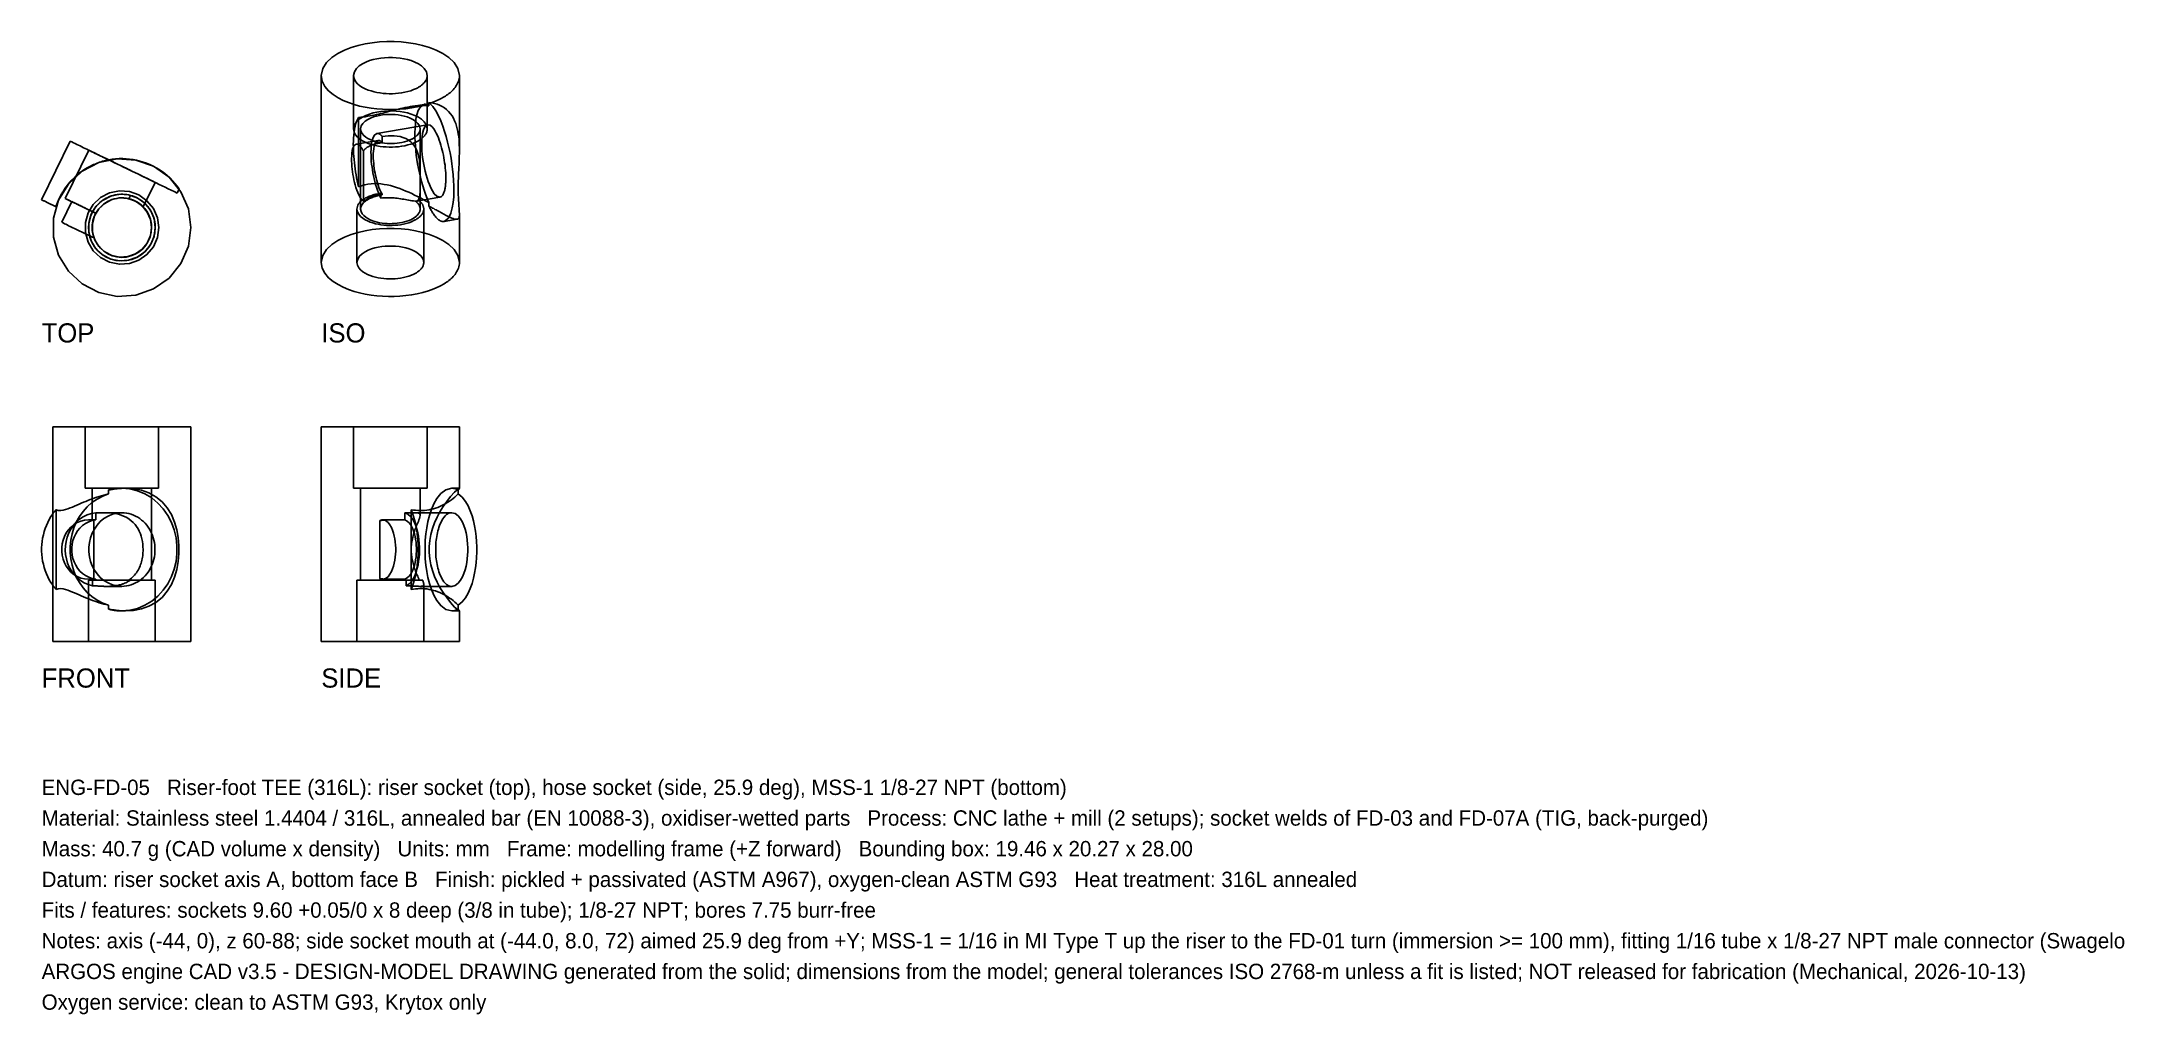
# Model space of a CAD drawing. Header units: millimetres. Extents: x 0 to 271, y -49 to 78.
import ezdxf

# ---------------------------------------------------------------- set-up
doc = ezdxf.new("R2010")
doc.units = ezdxf.units.MM
for name, color, linetype in [('FRONT_HIDDEN', 8, 'CONTINUOUS'), ('FRONT_VISIBLE', 7, 'Continuous'), ('ISO_HIDDEN', 8, 'CONTINUOUS'), ('ISO_VISIBLE', 7, 'Continuous'), ('SIDE_HIDDEN', 8, 'CONTINUOUS'), ('SIDE_VISIBLE', 7, 'Continuous'), ('TOP_HIDDEN', 8, 'CONTINUOUS'), ('TOP_VISIBLE', 7, 'Continuous')]:
    doc.layers.add(name, color=color, linetype=linetype)

msp = doc.modelspace()

# ---------------------------------------------------------------- texts
for s, p in [('ENG-FD-05   Riser-foot TEE (316L): riser socket (top), hose socket (side, 25.9 deg), MSS-1 1/8-27 NPT (bottom)', (0, -20)), ('Material: Stainless steel 1.4404 / 316L, annealed bar (EN 10088-3), oxidiser-wetted parts   Process: CNC lathe + mill (2 setups); socket welds of FD-03 and FD-07A (TIG, back-purged)', (0, -24)), ('Mass: 40.7 g (CAD volume x density)   Units: mm   Frame: modelling frame (+Z forward)   Bounding box: 19.46 x 20.27 x 28.00', (0, -28)), ('Datum: riser socket axis A, bottom face B   Finish: pickled + passivated (ASTM A967), oxygen-clean ASTM G93   Heat treatment: 316L annealed', (0, -32)), ('Fits / features: sockets 9.60 +0.05/0 x 8 deep (3/8 in tube); 1/8-27 NPT; bores 7.75 burr-free', (0, -36)), ('Notes: axis (-44, 0), z 60-88; side socket mouth at (-44.0, 8.0, 72) aimed 25.9 deg from +Y; MSS-1 = 1/16 in MI Type T up the riser to the FD-01 turn (immersion >= 100 mm), fitting 1/16 tube x 1/8-27 NPT male connector (Swagelo', (0, -40)), ('ARGOS engine CAD v3.5 - DESIGN-MODEL DRAWING generated from the solid; dimensions from the model; general tolerances ISO 2768-m unless a fit is listed; NOT released for fabrication (Mechanical, 2026-10-13)', (0, -44)), ('Oxygen service: clean to ASTM G93, Krytox only', (0, -48))]:
    msp.add_text(s, height=2).set_placement(p)
at = {"layer": 'FRONT_VISIBLE'}
msp.add_text('FRONT', height=2.5, dxfattribs=at).set_placement((0, -6))
at = {"layer": 'ISO_VISIBLE'}
msp.add_text('ISO', height=2.5, dxfattribs=at).set_placement((36.45, 39))
at = {"layer": 'SIDE_VISIBLE'}
msp.add_text('SIDE', height=2.5, dxfattribs=at).set_placement((36.45, -6))
at = {"layer": 'TOP_VISIBLE'}
msp.add_text('TOP', height=2.5, dxfattribs=at).set_placement((0, 39))

# ---------------------------------------------------------------- linework, layer by layer
at = {"layer": 'FRONT_HIDDEN'}
for points in [[(19.45, 28), (18.67, 28), (17.89, 28), (17.11, 28), (16.32, 28), (15.54, 28), (14.76, 28), (13.98, 28), (13.19, 28), (12.41, 28), (11.63, 28), (10.85, 28), (10.06, 28), (9.28, 28), (8.5, 28), (7.72, 28), (6.93, 28), (6.15, 28), (5.37, 28), (4.58, 28), (3.8, 28), (3.02, 28), (2.24, 28), (1.45, 28)], [(15.25, 28), (14.84, 28), (14.42, 28), (14, 28), (13.58, 28), (13.17, 28), (12.75, 28), (12.33, 28), (11.92, 28), (11.5, 28), (11.08, 28), (10.66, 28), (10.25, 28), (9.83, 28), (9.41, 28), (8.99, 28), (8.58, 28), (8.16, 28), (7.74, 28), (7.32, 28), (6.91, 28), (6.49, 28), (6.07, 28), (5.65, 28)], [(5.65, 28), (6.07, 28), (6.49, 28), (6.91, 28), (7.32, 28), (7.74, 28), (8.16, 28), (8.58, 28), (8.99, 28), (9.41, 28), (9.83, 28), (10.25, 28), (10.66, 28), (11.08, 28), (11.5, 28), (11.92, 28), (12.33, 28), (12.75, 28), (13.17, 28), (13.58, 28), (14, 28), (14.42, 28), (14.84, 28), (15.25, 28)], [(5.65, 20), (5.65, 28)], [(15.25, 20), (15.25, 28)], [(8.73, 19.25), (8.43, 19.18), (8.12, 19.11), (7.82, 19.02), (7.51, 18.93), (7.21, 18.83), (6.92, 18.73), (6.62, 18.63), (6.32, 18.52), (6.03, 18.4), (5.74, 18.28), (5.45, 18.16), (5.16, 18.04), (4.87, 17.91), (4.58, 17.79), (4.29, 17.66), (4, 17.54), (3.7, 17.42), (3.41, 17.31), (3.11, 17.22), (2.8, 17.14), (2.49, 17.09), (2.17, 17.1), (1.87, 17.19)], [(8.73, 4.75), (7.96, 5.03), (7.23, 5.41), (6.56, 5.88), (5.94, 6.42), (5.4, 7.03), (4.92, 7.71), (4.52, 8.42), (4.2, 9.18), (3.96, 9.97), (3.8, 10.77), (3.72, 11.59), (3.72, 12.41), (3.8, 13.23), (3.96, 14.03), (4.2, 14.82), (4.52, 15.58), (4.92, 16.29), (5.4, 16.97), (5.94, 17.58), (6.56, 18.12), (7.23, 18.59), (7.96, 18.97), (8.73, 19.25)], [(15.25, 20), (14.84, 20), (14.42, 20), (14, 20), (13.58, 20), (13.17, 20), (12.75, 20), (12.33, 20), (11.92, 20), (11.5, 20), (11.08, 20), (10.66, 20), (10.25, 20), (9.83, 20), (9.41, 20), (8.99, 20), (8.58, 20), (8.16, 20), (7.74, 20), (7.32, 20), (6.91, 20), (6.49, 20), (6.07, 20), (5.65, 20)], [(5.65, 20), (6.07, 20), (6.49, 20), (6.91, 20), (7.32, 20), (7.74, 20), (8.16, 20), (8.58, 20), (8.99, 20), (9.41, 20), (9.83, 20), (10.25, 20), (10.66, 20), (11.08, 20), (11.5, 20), (11.92, 20), (12.33, 20), (12.75, 20), (13.17, 20), (13.58, 20), (14, 20), (14.42, 20), (14.84, 20), (15.25, 20)], [(14.33, 20), (13.99, 20), (13.66, 20), (13.32, 20), (12.98, 20), (12.64, 20), (12.31, 20), (11.97, 20), (11.63, 20), (11.3, 20), (10.96, 20), (10.62, 20), (10.29, 20), (9.95, 20), (9.61, 20), (9.28, 20), (8.94, 20), (8.6, 20), (8.26, 20), (7.93, 20), (7.59, 20), (7.25, 20), (6.92, 20), (6.58, 20)], [(6.58, 20), (6.92, 20), (7.25, 20), (7.59, 20), (7.93, 20), (8.26, 20), (8.6, 20), (8.94, 20), (9.28, 20), (9.61, 20), (9.95, 20), (10.29, 20), (10.62, 20), (10.96, 20), (11.3, 20), (11.63, 20), (11.97, 20), (12.31, 20), (12.64, 20), (12.98, 20), (13.32, 20), (13.66, 20), (13.99, 20), (14.33, 20)], [(6.58, 15.87), (6.58, 20)], [(10.93, 20), (10.84, 20), (10.74, 20), (10.64, 20), (10.55, 19.99), (10.45, 19.99), (10.36, 19.98), (10.26, 19.98), (10.16, 19.97), (10.07, 19.96), (9.97, 19.95), (9.88, 19.94), (9.78, 19.93), (9.68, 19.92), (9.59, 19.91), (9.49, 19.9), (9.4, 19.88), (9.3, 19.87), (9.21, 19.85), (9.11, 19.84), (9.02, 19.82), (8.92, 19.8), (8.83, 19.79), (8.73, 19.77)], [(8.73, 19.77), (8.81, 19.79), (8.88, 19.81), (8.95, 19.82), (9.03, 19.84), (9.1, 19.86), (9.18, 19.87), (9.25, 19.89), (9.32, 19.9), (9.4, 19.91), (9.47, 19.93), (9.55, 19.94), (9.62, 19.95), (9.7, 19.96), (9.77, 19.96), (9.85, 19.97), (9.93, 19.98), (10, 19.98), (10.08, 19.99), (10.15, 19.99), (10.23, 20), (10.3, 20), (10.38, 20), (10.45, 20)], [(8.73, 19.25), (8.73, 19.77)], [(10.45, 20), (11.49, 19.92), (12.5, 19.67), (13.45, 19.27), (14.34, 18.73), (15.14, 18.07), (15.84, 17.31), (16.43, 16.45), (16.91, 15.53), (17.27, 14.56), (17.52, 13.55), (17.64, 12.52), (17.64, 11.48), (17.52, 10.45), (17.27, 9.44), (16.91, 8.47), (16.43, 7.55), (15.84, 6.69), (15.14, 5.93), (14.34, 5.27), (13.45, 4.73), (12.5, 4.33), (11.49, 4.08), (10.45, 4)], [(10.45, 20), (10.93, 20)], [(10.93, 4), (11.97, 4.06), (13, 4.26), (13.98, 4.6), (14.89, 5.11), (15.7, 5.77), (16.38, 6.56), (16.92, 7.45), (17.33, 8.41), (17.63, 9.41), (17.81, 10.44), (17.9, 11.48), (17.9, 12.52), (17.81, 13.56), (17.63, 14.59), (17.33, 15.59), (16.92, 16.55), (16.38, 17.44), (15.7, 18.23), (14.89, 18.89), (13.98, 19.4), (13, 19.74), (11.97, 19.94), (10.93, 20)], [(14.33, 8.01), (14.33, 20)], [(1.45, 16.66), (1.47, 16.68), (1.49, 16.7), (1.51, 16.73), (1.52, 16.75), (1.54, 16.77), (1.56, 16.8), (1.58, 16.82), (1.59, 16.85), (1.61, 16.87), (1.63, 16.89), (1.65, 16.92), (1.67, 16.94), (1.69, 16.96), (1.7, 16.98), (1.72, 17.01), (1.74, 17.03), (1.76, 17.05), (1.78, 17.08), (1.8, 17.1), (1.82, 17.12), (1.84, 17.14), (1.85, 17.17), (1.87, 17.19)], [(1.87, 6.81), (1.87, 17.19)], [(6.63, 7.28), (6.08, 7.43), (5.55, 7.66), (5.06, 7.96), (4.62, 8.33), (4.23, 8.75), (3.89, 9.21), (3.6, 9.71), (3.38, 10.24), (3.22, 10.79), (3.12, 11.36), (3.08, 11.93), (3.1, 12.5), (3.19, 13.07), (3.34, 13.63), (3.54, 14.16), (3.81, 14.67), (4.14, 15.14), (4.52, 15.57), (4.95, 15.95), (5.43, 16.27), (5.94, 16.52), (6.49, 16.69), (7.06, 16.78)], [(10.45, 16.8), (9.83, 16.75), (9.23, 16.6), (8.65, 16.36), (8.12, 16.04), (7.64, 15.64), (7.22, 15.18), (6.87, 14.67), (6.58, 14.12), (6.36, 13.54), (6.22, 12.93), (6.14, 12.31), (6.14, 11.69), (6.22, 11.07), (6.36, 10.46), (6.58, 9.88), (6.87, 9.33), (7.22, 8.82), (7.64, 8.36), (8.12, 7.96), (8.65, 7.64), (9.23, 7.4), (9.83, 7.25), (10.45, 7.2)], [(8.05, 16.8), (8, 16.8), (7.96, 16.8), (7.92, 16.8), (7.88, 16.8), (7.83, 16.8), (7.79, 16.8), (7.75, 16.8), (7.7, 16.8), (7.66, 16.8), (7.62, 16.8), (7.57, 16.79), (7.53, 16.79), (7.49, 16.79), (7.45, 16.79), (7.4, 16.79), (7.36, 16.79), (7.32, 16.79), (7.27, 16.79), (7.23, 16.79), (7.19, 16.79), (7.14, 16.79), (7.1, 16.79), (7.06, 16.78)], [(7.06, 15.86), (7.06, 16.78)], [(13.22, 12), (13.21, 12.35), (13.19, 12.7), (13.14, 13.05), (13.07, 13.39), (12.98, 13.73), (12.87, 14.06), (12.73, 14.38), (12.57, 14.69), (12.38, 14.99), (12.17, 15.27), (11.93, 15.53), (11.67, 15.76), (11.39, 15.97), (11.1, 16.16), (10.78, 16.31), (10.46, 16.45), (10.13, 16.56), (9.79, 16.64), (9.44, 16.71), (9.1, 16.75), (8.75, 16.78), (8.4, 16.8), (8.05, 16.8)], [(8.05, 16.8), (10.45, 16.8)], [(14.77, 12), (14.76, 12.31), (14.74, 12.62), (14.69, 12.93), (14.63, 13.24), (14.55, 13.54), (14.45, 13.83), (14.33, 14.12), (14.19, 14.4), (14.04, 14.67), (13.87, 14.93), (13.69, 15.18), (13.48, 15.42), (13.27, 15.64), (13.03, 15.85), (12.79, 16.04), (12.53, 16.21), (12.25, 16.36), (11.97, 16.49), (11.68, 16.6), (11.38, 16.69), (11.07, 16.75), (10.77, 16.79), (10.45, 16.8)], [(6.09, 8.12), (5.59, 8.17), (5.1, 8.28), (4.64, 8.48), (4.21, 8.74), (3.82, 9.06), (3.48, 9.43), (3.19, 9.84), (2.96, 10.29), (2.79, 10.76), (2.67, 11.25), (2.61, 11.75), (2.61, 12.25), (2.67, 12.75), (2.79, 13.24), (2.96, 13.71), (3.19, 14.16), (3.48, 14.57), (3.82, 14.94), (4.21, 15.26), (4.64, 15.52), (5.1, 15.72), (5.59, 15.83), (6.09, 15.87)], [(7.06, 8.14), (6.59, 8.23), (6.15, 8.38), (5.73, 8.6), (5.34, 8.87), (4.99, 9.2), (4.69, 9.56), (4.44, 9.96), (4.23, 10.38), (4.08, 10.83), (3.97, 11.29), (3.92, 11.76), (3.92, 12.24), (3.97, 12.71), (4.08, 13.17), (4.23, 13.62), (4.44, 14.04), (4.69, 14.44), (4.99, 14.8), (5.34, 15.13), (5.73, 15.4), (6.15, 15.62), (6.59, 15.77), (7.06, 15.86)], [(6.09, 15.87), (6.12, 15.87), (6.16, 15.87), (6.19, 15.87), (6.22, 15.87), (6.25, 15.87), (6.28, 15.87), (6.32, 15.87), (6.35, 15.86), (6.38, 15.86), (6.41, 15.86), (6.44, 15.86), (6.48, 15.85), (6.51, 15.85), (6.54, 15.84), (6.57, 15.84), (6.6, 15.83), (6.63, 15.83), (6.67, 15.82), (6.7, 15.82), (6.73, 15.81), (6.76, 15.8), (6.79, 15.8), (6.82, 15.79)], [(6.09, 15.87), (6.58, 15.87)], [(7.06, 15.86), (7.04, 15.86), (7.02, 15.86), (7, 15.86), (6.98, 15.86), (6.95, 15.86), (6.93, 15.86), (6.91, 15.86), (6.89, 15.86), (6.87, 15.86), (6.85, 15.86), (6.83, 15.86), (6.81, 15.86), (6.79, 15.86), (6.77, 15.86), (6.75, 15.86), (6.72, 15.86), (6.7, 15.86), (6.68, 15.86), (6.66, 15.87), (6.64, 15.87), (6.62, 15.87), (6.6, 15.87), (6.58, 15.87)], [(6.58, 15.87), (6.58, 15.87), (6.58, 15.87), (6.58, 15.87), (6.58, 15.87), (6.58, 15.87), (6.58, 15.87), (6.58, 15.87), (6.58, 15.87), (6.58, 15.87), (6.58, 15.87), (6.58, 15.87), (6.58, 15.87), (6.58, 15.87), (6.58, 15.87), (6.58, 15.87), (6.58, 15.87), (6.58, 15.87), (6.58, 15.87), (6.58, 15.87), (6.58, 15.87), (6.58, 15.87), (6.58, 15.87), (6.58, 15.87)], [(6.58, 15.87), (6.59, 15.87), (6.6, 15.87), (6.61, 15.87), (6.62, 15.86), (6.63, 15.86), (6.64, 15.86), (6.66, 15.85), (6.67, 15.85), (6.68, 15.85), (6.69, 15.84), (6.7, 15.84), (6.71, 15.84), (6.72, 15.83), (6.73, 15.83), (6.74, 15.82), (6.75, 15.82), (6.76, 15.82), (6.77, 15.81), (6.78, 15.81), (6.79, 15.8), (6.8, 15.8), (6.81, 15.79), (6.82, 15.79)], [(6.82, 8.21), (6.82, 15.79)], [(10.45, 7.2), (10.77, 7.21), (11.07, 7.25), (11.38, 7.31), (11.68, 7.4), (11.97, 7.51), (12.25, 7.64), (12.53, 7.79), (12.79, 7.96), (13.03, 8.15), (13.27, 8.36), (13.48, 8.58), (13.69, 8.82), (13.87, 9.07), (14.04, 9.33), (14.19, 9.6), (14.33, 9.88), (14.45, 10.17), (14.55, 10.46), (14.63, 10.76), (14.69, 11.07), (14.74, 11.38), (14.76, 11.69), (14.77, 12)], [(13.22, 12), (13.22, 11.8), (13.21, 11.6), (13.2, 11.4), (13.17, 11.2), (13.15, 11.01), (13.11, 10.81), (13.07, 10.62), (13.02, 10.42), (12.97, 10.23), (12.9, 10.04), (12.83, 9.86), (12.75, 9.67), (12.67, 9.49), (12.57, 9.32), (12.47, 9.15), (12.36, 8.98), (12.24, 8.82), (12.11, 8.67), (11.98, 8.52), (11.84, 8.38), (11.69, 8.25), (11.53, 8.13), (11.37, 8.01)], [(6.82, 8.21), (6.79, 8.2), (6.76, 8.2), (6.73, 8.19), (6.7, 8.18), (6.67, 8.18), (6.63, 8.17), (6.6, 8.17), (6.57, 8.16), (6.54, 8.16), (6.51, 8.15), (6.48, 8.15), (6.44, 8.14), (6.41, 8.14), (6.38, 8.14), (6.35, 8.14), (6.32, 8.13), (6.28, 8.13), (6.25, 8.13), (6.22, 8.13), (6.19, 8.13), (6.16, 8.13), (6.12, 8.12), (6.09, 8.12)], [(6.82, 8.21), (6.81, 8.21), (6.8, 8.2), (6.79, 8.2), (6.78, 8.19), (6.77, 8.19), (6.76, 8.18), (6.75, 8.18), (6.74, 8.18), (6.73, 8.17), (6.72, 8.17), (6.71, 8.16), (6.7, 8.16), (6.69, 8.16), (6.68, 8.15), (6.67, 8.15), (6.66, 8.15), (6.64, 8.14), (6.63, 8.14), (6.62, 8.14), (6.61, 8.13), (6.6, 8.13), (6.59, 8.13), (6.58, 8.12)], [(6.58, 8.12), (6.6, 8.13), (6.62, 8.13), (6.64, 8.13), (6.66, 8.13), (6.68, 8.14), (6.7, 8.14), (6.72, 8.14), (6.75, 8.14), (6.77, 8.14), (6.79, 8.14), (6.81, 8.14), (6.83, 8.14), (6.85, 8.14), (6.87, 8.14), (6.89, 8.14), (6.91, 8.14), (6.93, 8.14), (6.95, 8.14), (6.98, 8.14), (7, 8.14), (7.02, 8.14), (7.04, 8.14), (7.06, 8.14)], [(1.87, 6.81), (1.85, 6.83), (1.84, 6.86), (1.82, 6.88), (1.8, 6.9), (1.78, 6.92), (1.76, 6.95), (1.74, 6.97), (1.72, 6.99), (1.7, 7.02), (1.69, 7.04), (1.67, 7.06), (1.65, 7.08), (1.63, 7.11), (1.61, 7.13), (1.59, 7.15), (1.58, 7.18), (1.56, 7.2), (1.54, 7.23), (1.52, 7.25), (1.51, 7.27), (1.49, 7.3), (1.47, 7.32), (1.45, 7.34)], [(1.87, 6.81), (2.17, 6.9), (2.49, 6.91), (2.8, 6.86), (3.11, 6.78), (3.41, 6.69), (3.7, 6.58), (4, 6.46), (4.29, 6.34), (4.58, 6.21), (4.87, 6.09), (5.16, 5.96), (5.45, 5.84), (5.74, 5.72), (6.03, 5.6), (6.32, 5.48), (6.62, 5.37), (6.92, 5.27), (7.21, 5.17), (7.51, 5.07), (7.82, 4.98), (8.12, 4.89), (8.43, 4.82), (8.73, 4.75)], [(6.09, 8.12), (6.58, 8.12)], [(6.63, 8.01), (6.61, 8.01), (6.59, 8.01), (6.56, 8.01), (6.54, 8.01), (6.52, 8.01), (6.49, 8.01), (6.47, 8.01), (6.45, 8.01), (6.42, 8.01), (6.4, 8.01), (6.38, 8.01), (6.36, 8.01), (6.33, 8.01), (6.31, 8.01), (6.29, 8.01), (6.26, 8.01), (6.24, 8.01), (6.22, 8.01), (6.2, 8.01), (6.17, 8.01), (6.15, 8.01), (6.13, 8.01), (6.1, 8.01)], [(6.1, 8.01), (6.48, 8.01), (6.86, 8.01), (7.24, 8.01), (7.62, 8.01), (8, 8.01), (8.37, 8.01), (8.75, 8.01), (9.13, 8.01), (9.51, 8.01), (9.89, 8.01), (10.27, 8.01), (10.64, 8.01), (11.02, 8.01), (11.4, 8.01), (11.78, 8.01), (12.16, 8.01), (12.53, 8.01), (12.91, 8.01), (13.29, 8.01), (13.67, 8.01), (14.05, 8.01), (14.43, 8.01), (14.8, 8.01)], [(6.1, 0), (6.1, 8.01)], [(6.58, 8.12), (6.58, 8.12), (6.58, 8.12), (6.58, 8.12), (6.58, 8.12), (6.58, 8.12), (6.58, 8.12), (6.58, 8.12), (6.58, 8.12), (6.58, 8.12), (6.58, 8.12), (6.58, 8.12), (6.58, 8.12), (6.58, 8.12), (6.58, 8.12), (6.58, 8.12), (6.58, 8.12), (6.58, 8.12), (6.58, 8.12), (6.58, 8.12), (6.58, 8.12), (6.58, 8.12), (6.58, 8.12), (6.58, 8.12)], [(6.58, 8.01), (6.58, 8.12)], [(7.06, 8.01), (7.04, 8.01), (7.02, 8.01), (7, 8.01), (6.98, 8.01), (6.95, 8.01), (6.93, 8.01), (6.91, 8.01), (6.89, 8.01), (6.87, 8.01), (6.85, 8.01), (6.83, 8.01), (6.81, 8.01), (6.79, 8.01), (6.77, 8.01), (6.75, 8.01), (6.73, 8.01), (6.7, 8.01), (6.68, 8.01), (6.66, 8.01), (6.64, 8.01), (6.62, 8.01), (6.6, 8.01), (6.58, 8.01)], [(6.58, 8.01), (6.92, 8.01), (7.25, 8.01), (7.59, 8.01), (7.93, 8.01), (8.26, 8.01), (8.6, 8.01), (8.94, 8.01), (9.28, 8.01), (9.61, 8.01), (9.95, 8.01), (10.29, 8.01), (10.62, 8.01), (10.96, 8.01), (11.3, 8.01), (11.63, 8.01), (11.97, 8.01), (12.31, 8.01), (12.64, 8.01), (12.98, 8.01), (13.32, 8.01), (13.66, 8.01), (13.99, 8.01), (14.33, 8.01)], [(6.63, 7.28), (6.63, 8.01)], [(7.06, 8.01), (6.63, 8.01)], [(8.45, 7.2), (8.37, 7.2), (8.29, 7.2), (8.21, 7.2), (8.13, 7.2), (8.05, 7.21), (7.97, 7.21), (7.89, 7.21), (7.81, 7.22), (7.74, 7.22), (7.66, 7.22), (7.58, 7.23), (7.5, 7.23), (7.42, 7.24), (7.34, 7.24), (7.26, 7.25), (7.18, 7.25), (7.1, 7.26), (7.03, 7.26), (6.95, 7.27), (6.87, 7.27), (6.79, 7.27), (6.71, 7.27), (6.63, 7.28)], [(7.06, 8.01), (7.06, 8.14)], [(11.58, 8.01), (11.46, 7.93), (11.34, 7.86), (11.21, 7.79), (11.08, 7.72), (10.96, 7.66), (10.82, 7.61), (10.69, 7.55), (10.56, 7.51), (10.42, 7.46), (10.28, 7.42), (10.15, 7.38), (10.01, 7.35), (9.87, 7.32), (9.73, 7.3), (9.59, 7.28), (9.44, 7.26), (9.3, 7.24), (9.16, 7.23), (9.02, 7.22), (8.87, 7.21), (8.73, 7.2), (8.59, 7.2), (8.45, 7.2)], [(8.45, 7.2), (10.45, 7.2)], [(11.37, 8.01), (11.58, 8.01)], [(14.33, 8.01), (14.2, 8.01), (14.07, 8.01), (13.94, 8.01), (13.81, 8.01), (13.69, 8.01), (13.56, 8.01), (13.43, 8.01), (13.3, 8.01), (13.17, 8.01), (13.04, 8.01), (12.91, 8.01), (12.78, 8.01), (12.65, 8.01), (12.53, 8.01), (12.4, 8.01), (12.27, 8.01), (12.14, 8.01), (12.01, 8.01), (11.88, 8.01), (11.75, 8.01), (11.62, 8.01), (11.5, 8.01), (11.37, 8.01)], [(14.8, 8.01), (14.66, 8.01), (14.52, 8.01), (14.38, 8.01), (14.24, 8.01), (14.1, 8.01), (13.96, 8.01), (13.82, 8.01), (13.68, 8.01), (13.54, 8.01), (13.4, 8.01), (13.26, 8.01), (13.12, 8.01), (12.98, 8.01), (12.84, 8.01), (12.7, 8.01), (12.56, 8.01), (12.42, 8.01), (12.28, 8.01), (12.14, 8.01), (12, 8.01), (11.86, 8.01), (11.72, 8.01), (11.58, 8.01)], [(14.8, 0), (14.8, 8.01)], [(8.73, 4.23), (8.73, 4.75)], [(8.73, 4.23), (8.83, 4.21), (8.92, 4.2), (9.02, 4.18), (9.11, 4.16), (9.21, 4.15), (9.3, 4.13), (9.4, 4.12), (9.49, 4.1), (9.59, 4.09), (9.68, 4.08), (9.78, 4.07), (9.88, 4.06), (9.97, 4.05), (10.07, 4.04), (10.16, 4.03), (10.26, 4.02), (10.36, 4.02), (10.45, 4.01), (10.55, 4.01), (10.64, 4), (10.74, 4), (10.84, 4), (10.93, 4)], [(10.45, 4), (10.38, 4), (10.3, 4), (10.23, 4), (10.15, 4.01), (10.08, 4.01), (10, 4.02), (9.93, 4.02), (9.85, 4.03), (9.77, 4.04), (9.7, 4.04), (9.62, 4.05), (9.55, 4.06), (9.47, 4.07), (9.4, 4.09), (9.32, 4.1), (9.25, 4.11), (9.18, 4.13), (9.1, 4.14), (9.03, 4.16), (8.95, 4.18), (8.88, 4.19), (8.81, 4.21), (8.73, 4.23)], [(10.45, 4), (10.93, 4)], [(19.45, 0), (18.67, 0), (17.89, 0), (17.11, 0), (16.32, 0), (15.54, 0), (14.76, 0), (13.98, 0), (13.19, 0), (12.41, 0), (11.63, 0), (10.85, 0), (10.06, 0), (9.28, 0), (8.5, 0), (7.72, 0), (6.93, 0), (6.15, 0), (5.37, 0), (4.58, 0), (3.8, 0), (3.02, 0), (2.24, 0), (1.45, 0)], [(14.8, 0), (14.43, 0), (14.05, 0), (13.67, 0), (13.29, 0), (12.91, 0), (12.53, 0), (12.16, 0), (11.78, 0), (11.4, 0), (11.02, 0), (10.64, 0), (10.27, 0), (9.89, 0), (9.51, 0), (9.13, 0), (8.75, 0), (8.37, 0), (8, 0), (7.62, 0), (7.24, 0), (6.86, 0), (6.48, 0), (6.1, 0)], [(6.1, 0), (6.48, 0), (6.86, 0), (7.24, 0), (7.62, 0), (8, 0), (8.37, 0), (8.75, 0), (9.13, 0), (9.51, 0), (9.89, 0), (10.27, 0), (10.64, 0), (11.02, 0), (11.4, 0), (11.78, 0), (12.16, 0), (12.53, 0), (12.91, 0), (13.29, 0), (13.67, 0), (14.05, 0), (14.43, 0), (14.8, 0)]]:
    msp.add_lwpolyline(points, dxfattribs=at)
at = {"layer": 'FRONT_VISIBLE'}
for points in [[(1.45, 28), (2.24, 28), (3.02, 28), (3.8, 28), (4.58, 28), (5.37, 28), (6.15, 28), (6.93, 28), (7.72, 28), (8.5, 28), (9.28, 28), (10.06, 28), (10.85, 28), (11.63, 28), (12.41, 28), (13.19, 28), (13.98, 28), (14.76, 28), (15.54, 28), (16.32, 28), (17.11, 28), (17.89, 28), (18.67, 28), (19.45, 28)], [(1.45, 0), (1.45, 28)], [(19.45, 0), (19.45, 28)], [(1.45, 7.34), (1.21, 7.7), (1, 8.07), (0.8, 8.46), (0.62, 8.85), (0.47, 9.25), (0.33, 9.66), (0.22, 10.08), (0.13, 10.5), (0.07, 10.93), (0.02, 11.35), (0, 11.78), (0, 12.22), (0.02, 12.65), (0.07, 13.07), (0.13, 13.5), (0.22, 13.92), (0.33, 14.34), (0.47, 14.75), (0.62, 15.15), (0.8, 15.54), (1, 15.93), (1.21, 16.3), (1.45, 16.66)], [(1.45, 0), (2.24, 0), (3.02, 0), (3.8, 0), (4.58, 0), (5.37, 0), (6.15, 0), (6.93, 0), (7.72, 0), (8.5, 0), (9.28, 0), (10.06, 0), (10.85, 0), (11.63, 0), (12.41, 0), (13.19, 0), (13.98, 0), (14.76, 0), (15.54, 0), (16.32, 0), (17.11, 0), (17.89, 0), (18.67, 0), (19.45, 0)]]:
    msp.add_lwpolyline(points, dxfattribs=at)
at = {"layer": 'ISO_HIDDEN'}
for points in [[(40.65, 66.84), (40.65, 73.8)], [(50.25, 66.84), (50.25, 73.8)], [(41.31, 59.29), (41.22, 59.68), (41.13, 60.07), (41.06, 60.46), (40.98, 60.86), (40.92, 61.25), (40.86, 61.65), (40.81, 62.04), (40.76, 62.44), (40.72, 62.84), (40.68, 63.24), (40.66, 63.64), (40.64, 64.04), (40.63, 64.44), (40.62, 64.84), (40.63, 65.24), (40.65, 65.64), (40.67, 66.03), (40.72, 66.43), (40.78, 66.83), (40.86, 67.22), (40.96, 67.6), (41.11, 67.98), (41.31, 68.32)], [(50.25, 66.84), (50.15, 67.33), (49.88, 67.75), (49.52, 68.1), (49.1, 68.38), (48.65, 68.6), (48.18, 68.78), (47.7, 68.93), (47.21, 69.04), (46.71, 69.12), (46.21, 69.17), (45.71, 69.2), (45.2, 69.2), (44.7, 69.17), (44.2, 69.12), (43.7, 69.04), (43.21, 68.93), (42.73, 68.78), (42.26, 68.6), (41.81, 68.38), (41.39, 68.1), (41.03, 67.75), (40.76, 67.33), (40.65, 66.84)], [(47.96, 69.73), (47.67, 69.68), (47.38, 69.62), (47.09, 69.56), (46.8, 69.49), (46.52, 69.43), (46.23, 69.36), (45.94, 69.28), (45.65, 69.21), (45.37, 69.14), (45.08, 69.07), (44.79, 68.99), (44.51, 68.92), (44.22, 68.85), (43.93, 68.78), (43.64, 68.72), (43.35, 68.65), (43.06, 68.59), (42.77, 68.54), (42.48, 68.49), (42.19, 68.44), (41.89, 68.4), (41.6, 68.36), (41.31, 68.32)], [(41.31, 59.29), (41.31, 68.32)], [(49.33, 66.84), (49.25, 67.23), (49.03, 67.57), (48.73, 67.85), (48.4, 68.08), (48.03, 68.26), (47.65, 68.41), (47.27, 68.52), (46.87, 68.61), (46.47, 68.68), (46.06, 68.72), (45.66, 68.74), (45.25, 68.74), (44.85, 68.72), (44.44, 68.68), (44.04, 68.61), (43.64, 68.52), (43.25, 68.41), (42.88, 68.26), (42.51, 68.08), (42.17, 67.85), (41.88, 67.57), (41.66, 67.23), (41.58, 66.84)], [(47.96, 69.73), (49.85, 70.05)], [(50.48, 69.86), (50.38, 69.87), (50.27, 69.88), (50.16, 69.89), (50.05, 69.89), (49.94, 69.9), (49.83, 69.9), (49.72, 69.9), (49.61, 69.9), (49.5, 69.9), (49.39, 69.89), (49.28, 69.89), (49.17, 69.88), (49.06, 69.87), (48.95, 69.86), (48.84, 69.85), (48.73, 69.84), (48.62, 69.83), (48.51, 69.81), (48.4, 69.8), (48.29, 69.78), (48.18, 69.77), (48.07, 69.75), (47.96, 69.73)], [(50.48, 57.24), (50.25, 57.77), (50.04, 58.32), (49.84, 58.87), (49.67, 59.43), (49.51, 59.99), (49.36, 60.56), (49.23, 61.13), (49.11, 61.7), (49.01, 62.28), (48.91, 62.85), (48.83, 63.43), (48.77, 64.01), (48.72, 64.6), (48.68, 65.18), (48.66, 65.77), (48.65, 66.35), (48.67, 66.94), (48.72, 67.52), (48.79, 68.1), (48.91, 68.67), (49.08, 69.23), (49.37, 69.74), (49.85, 70.05)], [(49.85, 70.05), (49.88, 70.06), (49.91, 70.06), (49.94, 70.06), (49.97, 70.06), (50, 70.06), (50.03, 70.06), (50.06, 70.05), (50.08, 70.05), (50.11, 70.04), (50.14, 70.03), (50.17, 70.03), (50.2, 70.02), (50.23, 70.01), (50.25, 69.99), (50.28, 69.98), (50.31, 69.97), (50.33, 69.96), (50.36, 69.94), (50.39, 69.93), (50.41, 69.91), (50.44, 69.89), (50.46, 69.88), (50.48, 69.86)], [(54.45, 64.01), (54.45, 64.37), (54.44, 64.73), (54.42, 65.09), (54.4, 65.45), (54.36, 65.81), (54.31, 66.17), (54.25, 66.52), (54.17, 66.87), (54.08, 67.22), (53.97, 67.57), (53.83, 67.9), (53.67, 68.23), (53.49, 68.54), (53.28, 68.83), (53.05, 69.11), (52.79, 69.36), (52.5, 69.58), (52.2, 69.77), (51.87, 69.94), (51.54, 70.07), (51.19, 70.17), (50.84, 70.25), (50.48, 70.31)], [(50.48, 69.86), (50.48, 70.31)], [(50.48, 70.31), (50.99, 69.79), (51.39, 69.19), (51.73, 68.55), (52.02, 67.89), (52.29, 67.22), (52.52, 66.53), (52.73, 65.84), (52.92, 65.14), (53.09, 64.44), (53.23, 63.73), (53.37, 63.02), (53.48, 62.3), (53.57, 61.58), (53.64, 60.86), (53.7, 60.14), (53.73, 59.42), (53.73, 58.69), (53.71, 57.97), (53.64, 57.25), (53.53, 56.54), (53.34, 55.84), (53.03, 55.19), (52.46, 54.77)], [(40.65, 66.84), (40.72, 66.44), (40.91, 66.08), (41.17, 65.78), (41.47, 65.52), (41.81, 65.3), (42.17, 65.11), (42.54, 64.96), (42.93, 64.83), (43.32, 64.72), (43.71, 64.64), (44.11, 64.57), (44.51, 64.52), (44.91, 64.49), (45.31, 64.47), (45.72, 64.48), (46.12, 64.5), (46.52, 64.53), (46.92, 64.59), (47.32, 64.66), (47.71, 64.75), (48.1, 64.87), (48.48, 65), (48.85, 65.17)], [(41.01, 64.87), (43.85, 65.35)], [(41.58, 66.84), (41.63, 66.52), (41.78, 66.23), (41.99, 65.98), (42.24, 65.77), (42.52, 65.59), (42.8, 65.45), (43.11, 65.32), (43.41, 65.22), (43.73, 65.13), (44.05, 65.06), (44.37, 65.01), (44.69, 64.97), (45.02, 64.94), (45.34, 64.93), (45.67, 64.93), (45.99, 64.95), (46.32, 64.98), (46.64, 65.02), (46.96, 65.08), (47.28, 65.15), (47.59, 65.25), (47.9, 65.36), (48.19, 65.49)], [(41.58, 56.4), (41.58, 66.84)], [(44.22, 57.82), (44.05, 58.16), (43.9, 58.52), (43.76, 58.88), (43.64, 59.25), (43.53, 59.62), (43.43, 59.99), (43.34, 60.37), (43.25, 60.74), (43.18, 61.12), (43.11, 61.5), (43.06, 61.88), (43.01, 62.27), (42.97, 62.65), (42.95, 63.04), (42.93, 63.42), (42.92, 63.81), (42.93, 64.2), (42.96, 64.58), (43, 64.97), (43.08, 65.34), (43.19, 65.71), (43.38, 66.05), (43.69, 66.26)], [(44.37, 58.35), (44.22, 58.63), (44.09, 58.92), (43.97, 59.22), (43.86, 59.52), (43.76, 59.83), (43.67, 60.14), (43.59, 60.45), (43.52, 60.76), (43.46, 61.08), (43.4, 61.39), (43.35, 61.71), (43.31, 62.03), (43.28, 62.35), (43.25, 62.67), (43.23, 62.99), (43.23, 63.31), (43.23, 63.63), (43.25, 63.95), (43.29, 64.27), (43.35, 64.58), (43.44, 64.89), (43.59, 65.17), (43.85, 65.35)], [(43.69, 66.26), (50.3, 67.39)], [(43.69, 66.26), (43.73, 66.27), (43.76, 66.27), (43.8, 66.26), (43.83, 66.26), (43.87, 66.25), (43.9, 66.24), (43.93, 66.23), (43.97, 66.22), (44, 66.2), (44.03, 66.18), (44.06, 66.16), (44.09, 66.14), (44.12, 66.12), (44.15, 66.1), (44.18, 66.08), (44.2, 66.05), (44.23, 66.03), (44.25, 66), (44.28, 65.98), (44.3, 65.95), (44.33, 65.93), (44.35, 65.9), (44.37, 65.87)], [(43.85, 65.35), (43.87, 65.35), (43.9, 65.35), (43.93, 65.35), (43.95, 65.35), (43.98, 65.34), (44.01, 65.34), (44.03, 65.33), (44.06, 65.32), (44.08, 65.31), (44.11, 65.29), (44.13, 65.28), (44.15, 65.27), (44.18, 65.25), (44.2, 65.23), (44.22, 65.22), (44.24, 65.2), (44.26, 65.18), (44.28, 65.16), (44.3, 65.14), (44.32, 65.12), (44.34, 65.1), (44.36, 65.08), (44.37, 65.06)], [(49.33, 60.41), (49.33, 60.8), (49.33, 61.19), (49.32, 61.58), (49.3, 61.97), (49.27, 62.36), (49.23, 62.75), (49.16, 63.14), (49.08, 63.52), (48.96, 63.89), (48.81, 64.25), (48.62, 64.59), (48.38, 64.9), (48.1, 65.18), (47.79, 65.41), (47.45, 65.6), (47.08, 65.74), (46.71, 65.84), (46.32, 65.91), (45.93, 65.95), (45.54, 65.96), (45.15, 65.95), (44.76, 65.92), (44.37, 65.87)], [(44.37, 65.06), (44.37, 65.87)], [(48.19, 65.49), (48.27, 65.52), (48.34, 65.56), (48.41, 65.6), (48.48, 65.64), (48.55, 65.69), (48.61, 65.73), (48.68, 65.78), (48.74, 65.83), (48.8, 65.88), (48.86, 65.93), (48.92, 65.99), (48.98, 66.04), (49.03, 66.11), (49.08, 66.17), (49.13, 66.23), (49.17, 66.3), (49.21, 66.37), (49.25, 66.45), (49.28, 66.52), (49.3, 66.6), (49.32, 66.68), (49.33, 66.76), (49.33, 66.84)], [(48.85, 65.17), (48.94, 65.21), (49.03, 65.26), (49.11, 65.31), (49.2, 65.36), (49.28, 65.41), (49.37, 65.47), (49.45, 65.53), (49.53, 65.59), (49.6, 65.65), (49.68, 65.72), (49.75, 65.78), (49.82, 65.86), (49.89, 65.93), (49.95, 66.01), (50.01, 66.09), (50.06, 66.17), (50.11, 66.26), (50.15, 66.35), (50.19, 66.45), (50.22, 66.54), (50.24, 66.64), (50.25, 66.74), (50.25, 66.84)], [(49.33, 60.41), (49.33, 66.84)], [(50.3, 67.39), (49.95, 67.13), (49.76, 66.71), (49.65, 66.27), (49.58, 65.82), (49.55, 65.37), (49.54, 64.92), (49.55, 64.46), (49.57, 64.01), (49.61, 63.55), (49.66, 63.1), (49.72, 62.65), (49.8, 62.21), (49.89, 61.76), (49.99, 61.32), (50.11, 60.88), (50.23, 60.44), (50.38, 60.01), (50.54, 59.58), (50.72, 59.17), (50.93, 58.76), (51.18, 58.39), (51.5, 58.06), (51.92, 57.93)], [(52.68, 60.43), (52.68, 60.76), (52.67, 61.1), (52.64, 61.43), (52.61, 61.76), (52.58, 62.1), (52.53, 62.43), (52.48, 62.76), (52.43, 63.09), (52.36, 63.42), (52.29, 63.75), (52.21, 64.07), (52.13, 64.4), (52.04, 64.72), (51.94, 65.04), (51.83, 65.36), (51.71, 65.67), (51.58, 65.98), (51.44, 66.28), (51.28, 66.57), (51.1, 66.86), (50.89, 67.11), (50.62, 67.32), (50.3, 67.39)], [(41.93, 57.37), (41.7, 57.63), (41.51, 57.92), (41.35, 58.23), (41.21, 58.55), (41.08, 58.87), (40.97, 59.2), (40.87, 59.54), (40.78, 59.87), (40.7, 60.21), (40.63, 60.55), (40.57, 60.9), (40.51, 61.24), (40.47, 61.59), (40.44, 61.93), (40.41, 62.28), (40.4, 62.63), (40.39, 62.98), (40.41, 63.33), (40.44, 63.67), (40.49, 64.02), (40.58, 64.35), (40.74, 64.67), (41.01, 64.87)], [(41.01, 64.87), (41.07, 64.87), (41.13, 64.86), (41.19, 64.85), (41.24, 64.83), (41.29, 64.8), (41.34, 64.77), (41.39, 64.73), (41.43, 64.69), (41.47, 64.65), (41.51, 64.61), (41.55, 64.56), (41.59, 64.52), (41.63, 64.47), (41.66, 64.42), (41.69, 64.37), (41.73, 64.32), (41.76, 64.27), (41.79, 64.22), (41.82, 64.17), (41.85, 64.12), (41.88, 64.07), (41.9, 64.02), (41.93, 63.96)], [(44.37, 65.06), (44.26, 65.04), (44.14, 65.02), (44.02, 65), (43.9, 64.98), (43.79, 64.95), (43.67, 64.93), (43.55, 64.9), (43.44, 64.87), (43.32, 64.83), (43.21, 64.8), (43.1, 64.76), (42.99, 64.72), (42.88, 64.67), (42.77, 64.62), (42.66, 64.57), (42.55, 64.51), (42.45, 64.45), (42.35, 64.38), (42.26, 64.31), (42.17, 64.23), (42.08, 64.15), (42, 64.06), (41.93, 63.96)], [(41.93, 57.37), (41.93, 63.96)], [(49.33, 59.85), (49.33, 59.88), (49.33, 59.9), (49.33, 59.93), (49.33, 59.95), (49.33, 59.97), (49.33, 60), (49.33, 60.02), (49.33, 60.05), (49.33, 60.07), (49.33, 60.09), (49.33, 60.12), (49.33, 60.14), (49.33, 60.17), (49.33, 60.19), (49.33, 60.22), (49.33, 60.24), (49.33, 60.26), (49.33, 60.29), (49.33, 60.31), (49.33, 60.34), (49.33, 60.36), (49.33, 60.38), (49.33, 60.41)], [(49.33, 59.85), (49.33, 59.83), (49.33, 59.81), (49.33, 59.79), (49.33, 59.76), (49.33, 59.74), (49.33, 59.72), (49.33, 59.7), (49.33, 59.67), (49.33, 59.65), (49.33, 59.63), (49.33, 59.61), (49.33, 59.59), (49.33, 59.56), (49.33, 59.54), (49.33, 59.52), (49.33, 59.5), (49.33, 59.47), (49.33, 59.45), (49.33, 59.43), (49.33, 59.41), (49.33, 59.38), (49.33, 59.36), (49.33, 59.34)], [(51.92, 57.93), (52.03, 57.97), (52.13, 58.03), (52.22, 58.12), (52.29, 58.21), (52.35, 58.32), (52.4, 58.43), (52.44, 58.54), (52.48, 58.65), (52.51, 58.77), (52.54, 58.88), (52.56, 59), (52.59, 59.12), (52.61, 59.23), (52.62, 59.35), (52.64, 59.47), (52.65, 59.59), (52.66, 59.71), (52.67, 59.83), (52.67, 59.95), (52.68, 60.07), (52.68, 60.19), (52.68, 60.31), (52.68, 60.43)], [(44.22, 58.45), (44.05, 58.43), (43.87, 58.4), (43.7, 58.36), (43.53, 58.32), (43.36, 58.28), (43.2, 58.23), (43.03, 58.18), (42.87, 58.12), (42.7, 58.06), (42.54, 57.99), (42.39, 57.92), (42.23, 57.84), (42.08, 57.75), (41.93, 57.66), (41.79, 57.56), (41.66, 57.45), (41.53, 57.33), (41.42, 57.2), (41.31, 57.06), (41.23, 56.9), (41.16, 56.74), (41.12, 56.57), (41.1, 56.4)], [(41.31, 59.29), (41.7, 59.43), (42.11, 59.55), (42.53, 59.63), (42.95, 59.69), (43.37, 59.71), (43.79, 59.71), (44.21, 59.68), (44.63, 59.62), (45.05, 59.54), (45.46, 59.45), (45.87, 59.33), (46.27, 59.21), (46.67, 59.07), (47.07, 58.91), (47.46, 58.75), (47.85, 58.58), (48.23, 58.41), (48.61, 58.22), (48.99, 58.03), (49.37, 57.84), (49.74, 57.64), (50.11, 57.44), (50.48, 57.24)], [(44.37, 58.23), (44.22, 58.21), (44.07, 58.18), (43.91, 58.15), (43.76, 58.12), (43.61, 58.08), (43.46, 58.04), (43.31, 57.99), (43.16, 57.94), (43.02, 57.88), (42.87, 57.82), (42.73, 57.76), (42.59, 57.69), (42.46, 57.61), (42.32, 57.53), (42.2, 57.44), (42.08, 57.34), (41.96, 57.23), (41.86, 57.11), (41.77, 56.99), (41.69, 56.85), (41.63, 56.71), (41.59, 56.56), (41.58, 56.4)], [(41.93, 57.37), (42.02, 57.44), (42.12, 57.5), (42.21, 57.57), (42.31, 57.63), (42.41, 57.69), (42.51, 57.75), (42.62, 57.8), (42.72, 57.85), (42.82, 57.9), (42.93, 57.95), (43.03, 57.99), (43.14, 58.04), (43.25, 58.08), (43.36, 58.12), (43.47, 58.15), (43.58, 58.18), (43.69, 58.21), (43.81, 58.24), (43.92, 58.27), (44.03, 58.29), (44.14, 58.31), (44.26, 58.33), (44.37, 58.35)], [(44.22, 57.82), (44.22, 58.45)], [(44.37, 58.23), (44.22, 58.45)], [(49.11, 57.45), (48.9, 57.43), (48.69, 57.43), (48.47, 57.45), (48.26, 57.48), (48.05, 57.52), (47.84, 57.55), (47.62, 57.59), (47.41, 57.63), (47.2, 57.67), (46.99, 57.7), (46.78, 57.74), (46.57, 57.77), (46.36, 57.8), (46.14, 57.82), (45.93, 57.84), (45.72, 57.86), (45.5, 57.87), (45.29, 57.88), (45.07, 57.88), (44.86, 57.87), (44.64, 57.86), (44.43, 57.84), (44.22, 57.82)], [(44.37, 58.23), (44.37, 58.35)], [(49.33, 59.34), (49.33, 59.24), (49.33, 59.15), (49.33, 59.06), (49.33, 58.96), (49.33, 58.87), (49.33, 58.77), (49.32, 58.68), (49.32, 58.58), (49.32, 58.49), (49.31, 58.39), (49.3, 58.3), (49.29, 58.21), (49.28, 58.11), (49.27, 58.02), (49.25, 57.93), (49.22, 57.84), (49.18, 57.75), (49.14, 57.66), (49.08, 57.59), (49.01, 57.52), (48.94, 57.47), (48.85, 57.43), (48.76, 57.39)], [(48.76, 57.39), (49.22, 57.47)], [(49.33, 56.4), (49.33, 56.45), (49.32, 56.5), (49.32, 56.55), (49.31, 56.61), (49.29, 56.66), (49.28, 56.7), (49.26, 56.75), (49.24, 56.8), (49.22, 56.85), (49.2, 56.89), (49.17, 56.94), (49.15, 56.98), (49.12, 57.02), (49.09, 57.07), (49.06, 57.11), (49.02, 57.15), (48.99, 57.18), (48.95, 57.22), (48.92, 57.26), (48.88, 57.29), (48.84, 57.33), (48.8, 57.36), (48.76, 57.39)], [(49.11, 57.45), (51.92, 57.93)], [(49.22, 57.47), (49.22, 57.47), (49.21, 57.47), (49.21, 57.47), (49.2, 57.47), (49.2, 57.47), (49.19, 57.47), (49.19, 57.46), (49.18, 57.46), (49.18, 57.46), (49.17, 57.46), (49.17, 57.46), (49.16, 57.46), (49.16, 57.46), (49.16, 57.46), (49.15, 57.46), (49.15, 57.45), (49.14, 57.45), (49.14, 57.45), (49.13, 57.45), (49.13, 57.45), (49.12, 57.45), (49.12, 57.45), (49.11, 57.45)], [(49.8, 56.4), (49.8, 56.46), (49.8, 56.51), (49.79, 56.56), (49.78, 56.62), (49.77, 56.67), (49.75, 56.72), (49.74, 56.78), (49.72, 56.83), (49.7, 56.88), (49.67, 56.93), (49.65, 56.98), (49.62, 57.02), (49.59, 57.07), (49.56, 57.11), (49.52, 57.16), (49.49, 57.2), (49.45, 57.24), (49.42, 57.28), (49.38, 57.32), (49.34, 57.36), (49.3, 57.4), (49.26, 57.44), (49.22, 57.47)], [(49.33, 56.4), (49.33, 59.34)], [(50.48, 56.79), (50.48, 57.24)], [(41.1, 56.4), (41.17, 56.04), (41.33, 55.72), (41.57, 55.44), (41.85, 55.2), (42.15, 55.01), (42.48, 54.84), (42.82, 54.7), (43.16, 54.58), (43.52, 54.48), (43.87, 54.41), (44.23, 54.35), (44.6, 54.3), (44.96, 54.27), (45.33, 54.26), (45.69, 54.26), (46.06, 54.28), (46.42, 54.31), (46.79, 54.36), (47.15, 54.43), (47.5, 54.51), (47.85, 54.61), (48.2, 54.74), (48.53, 54.89)], [(41.1, 49.43), (41.1, 56.4)], [(41.58, 56.4), (41.63, 56.08), (41.78, 55.79), (41.99, 55.54), (42.24, 55.33), (42.52, 55.16), (42.8, 55.01), (43.11, 54.88), (43.41, 54.78), (43.73, 54.69), (44.05, 54.62), (44.37, 54.57), (44.69, 54.53), (45.02, 54.51), (45.34, 54.49), (45.67, 54.5), (45.99, 54.51), (46.32, 54.54), (46.64, 54.58), (46.96, 54.64), (47.28, 54.72), (47.59, 54.81), (47.9, 54.92), (48.19, 55.05)], [(48.19, 55.05), (48.27, 55.09), (48.34, 55.13), (48.41, 55.17), (48.48, 55.21), (48.55, 55.25), (48.61, 55.3), (48.68, 55.34), (48.74, 55.39), (48.8, 55.44), (48.86, 55.5), (48.92, 55.55), (48.98, 55.61), (49.03, 55.67), (49.08, 55.73), (49.13, 55.8), (49.17, 55.87), (49.21, 55.94), (49.25, 56.01), (49.28, 56.08), (49.3, 56.16), (49.32, 56.24), (49.33, 56.32), (49.33, 56.4)], [(48.53, 54.89), (48.61, 54.93), (48.69, 54.97), (48.77, 55.01), (48.85, 55.06), (48.92, 55.11), (49, 55.16), (49.07, 55.21), (49.14, 55.27), (49.21, 55.32), (49.28, 55.38), (49.35, 55.45), (49.41, 55.51), (49.47, 55.58), (49.53, 55.65), (49.58, 55.72), (49.63, 55.8), (49.67, 55.88), (49.71, 55.96), (49.74, 56.05), (49.77, 56.13), (49.79, 56.22), (49.8, 56.31), (49.8, 56.4)], [(49.8, 49.43), (49.8, 56.4)], [(50.48, 56.79), (50.64, 56.7), (50.8, 56.62), (50.95, 56.53), (51.11, 56.45), (51.26, 56.36), (51.42, 56.28), (51.57, 56.19), (51.73, 56.11), (51.88, 56.02), (52.04, 55.93), (52.19, 55.85), (52.35, 55.76), (52.5, 55.68), (52.66, 55.6), (52.82, 55.52), (52.97, 55.44), (53.13, 55.36), (53.29, 55.28), (53.46, 55.21), (53.62, 55.15), (53.79, 55.1), (53.96, 55.06), (54.14, 55.06)], [(52.46, 54.77), (52.33, 54.76), (52.2, 54.78), (52.08, 54.82), (51.96, 54.87), (51.85, 54.93), (51.74, 55.01), (51.64, 55.09), (51.55, 55.18), (51.46, 55.27), (51.37, 55.36), (51.29, 55.46), (51.21, 55.57), (51.13, 55.67), (51.06, 55.78), (50.99, 55.88), (50.92, 55.99), (50.85, 56.1), (50.78, 56.21), (50.72, 56.33), (50.66, 56.44), (50.6, 56.56), (50.54, 56.67), (50.48, 56.79)], [(52.46, 54.77), (54.14, 55.06)], [(54.14, 55.06), (54.18, 55.07), (54.21, 55.08), (54.24, 55.09), (54.27, 55.11), (54.3, 55.13), (54.33, 55.16), (54.35, 55.19), (54.37, 55.22), (54.38, 55.25), (54.4, 55.28), (54.41, 55.32), (54.42, 55.35), (54.43, 55.39), (54.43, 55.42), (54.44, 55.46), (54.44, 55.49), (54.45, 55.53), (54.45, 55.56), (54.45, 55.6), (54.45, 55.64), (54.45, 55.67), (54.45, 55.71), (54.45, 55.74)], [(54.45, 49.43), (54.26, 50.35), (53.76, 51.14), (53.07, 51.79), (52.29, 52.31), (51.44, 52.74), (50.56, 53.08), (49.66, 53.35), (48.74, 53.55), (47.81, 53.71), (46.87, 53.81), (45.93, 53.85), (44.98, 53.85), (44.04, 53.81), (43.1, 53.71), (42.17, 53.55), (41.25, 53.35), (40.34, 53.08), (39.46, 52.74), (38.62, 52.31), (37.84, 51.79), (37.15, 51.14), (36.65, 50.35), (36.45, 49.43)], [(49.8, 49.43), (49.71, 49.87), (49.47, 50.26), (49.14, 50.57), (48.76, 50.82), (48.35, 51.03), (47.92, 51.19), (47.49, 51.32), (47.04, 51.42), (46.59, 51.5), (46.14, 51.54), (45.68, 51.57), (45.23, 51.57), (44.77, 51.54), (44.32, 51.5), (43.87, 51.42), (43.42, 51.32), (42.98, 51.19), (42.56, 51.03), (42.15, 50.82), (41.77, 50.57), (41.44, 50.26), (41.2, 49.87), (41.1, 49.43)], [(41.1, 49.43), (41.17, 49.07), (41.33, 48.75), (41.57, 48.47), (41.85, 48.23), (42.15, 48.03), (42.48, 47.87), (42.82, 47.73), (43.16, 47.61), (43.52, 47.51), (43.87, 47.43), (44.23, 47.37), (44.6, 47.33), (44.96, 47.3), (45.33, 47.29), (45.69, 47.29), (46.06, 47.31), (46.42, 47.34), (46.79, 47.39), (47.15, 47.46), (47.5, 47.54), (47.85, 47.64), (48.2, 47.77), (48.53, 47.91)], [(48.53, 47.91), (48.61, 47.96), (48.69, 48), (48.77, 48.04), (48.85, 48.09), (48.92, 48.14), (49, 48.19), (49.07, 48.24), (49.14, 48.3), (49.21, 48.35), (49.28, 48.41), (49.35, 48.47), (49.41, 48.54), (49.47, 48.61), (49.53, 48.68), (49.58, 48.75), (49.63, 48.83), (49.67, 48.91), (49.71, 48.99), (49.74, 49.07), (49.77, 49.16), (49.79, 49.25), (49.8, 49.34), (49.8, 49.43)]]:
    msp.add_lwpolyline(points, dxfattribs=at)
at = {"layer": 'ISO_VISIBLE'}
for points in [[(54.45, 73.8), (54.26, 74.72), (53.76, 75.51), (53.07, 76.16), (52.29, 76.68), (51.44, 77.11), (50.56, 77.45), (49.66, 77.72), (48.74, 77.93), (47.81, 78.08), (46.87, 78.18), (45.93, 78.23), (44.98, 78.23), (44.04, 78.18), (43.1, 78.08), (42.17, 77.93), (41.25, 77.72), (40.34, 77.45), (39.46, 77.11), (38.62, 76.68), (37.84, 76.16), (37.15, 75.51), (36.65, 74.72), (36.45, 73.8)], [(50.25, 73.8), (50.15, 74.29), (49.88, 74.71), (49.52, 75.06), (49.1, 75.34), (48.65, 75.56), (48.18, 75.75), (47.7, 75.89), (47.21, 76), (46.71, 76.08), (46.21, 76.13), (45.71, 76.16), (45.2, 76.16), (44.7, 76.13), (44.2, 76.08), (43.7, 76), (43.21, 75.89), (42.73, 75.75), (42.26, 75.56), (41.81, 75.34), (41.39, 75.06), (41.03, 74.71), (40.76, 74.29), (40.65, 73.8)], [(36.45, 73.8), (36.58, 73.06), (36.93, 72.39), (37.41, 71.81), (37.99, 71.32), (38.63, 70.91), (39.3, 70.57), (40, 70.28), (40.72, 70.03), (41.44, 69.83), (42.18, 69.67), (42.93, 69.55), (43.68, 69.46), (44.44, 69.4), (45.19, 69.37), (45.95, 69.38), (46.7, 69.41), (47.46, 69.48), (48.21, 69.58), (48.95, 69.72), (49.69, 69.89), (50.42, 70.1), (51.13, 70.36), (51.82, 70.67)], [(36.45, 49.43), (36.45, 73.8)], [(40.65, 73.8), (40.72, 73.4), (40.91, 73.05), (41.17, 72.74), (41.47, 72.48), (41.81, 72.26), (42.17, 72.08), (42.54, 71.92), (42.93, 71.79), (43.32, 71.68), (43.71, 71.6), (44.11, 71.53), (44.51, 71.48), (44.91, 71.45), (45.31, 71.44), (45.72, 71.44), (46.12, 71.46), (46.52, 71.5), (46.92, 71.55), (47.32, 71.62), (47.71, 71.71), (48.1, 71.83), (48.48, 71.97), (48.85, 72.13)], [(48.85, 72.13), (48.94, 72.17), (49.03, 72.22), (49.11, 72.27), (49.2, 72.32), (49.28, 72.37), (49.37, 72.43), (49.45, 72.49), (49.53, 72.55), (49.6, 72.61), (49.68, 72.68), (49.75, 72.75), (49.82, 72.82), (49.89, 72.89), (49.95, 72.97), (50.01, 73.05), (50.06, 73.14), (50.11, 73.22), (50.15, 73.31), (50.19, 73.41), (50.22, 73.5), (50.24, 73.6), (50.25, 73.7), (50.25, 73.8)], [(51.82, 70.67), (51.99, 70.75), (52.15, 70.84), (52.31, 70.93), (52.47, 71.03), (52.63, 71.13), (52.79, 71.23), (52.94, 71.34), (53.09, 71.45), (53.23, 71.57), (53.38, 71.7), (53.51, 71.83), (53.64, 71.96), (53.77, 72.1), (53.88, 72.25), (53.99, 72.4), (54.09, 72.56), (54.18, 72.72), (54.26, 72.89), (54.33, 73.07), (54.38, 73.24), (54.42, 73.43), (54.45, 73.61), (54.45, 73.8)], [(54.45, 64.01), (54.45, 73.8)], [(54.45, 55.74), (54.44, 56.1), (54.42, 56.46), (54.39, 56.82), (54.36, 57.18), (54.33, 57.54), (54.32, 57.9), (54.3, 58.26), (54.29, 58.61), (54.29, 58.97), (54.29, 59.33), (54.3, 59.69), (54.31, 60.05), (54.32, 60.41), (54.33, 60.77), (54.35, 61.13), (54.37, 61.49), (54.39, 61.85), (54.4, 62.21), (54.42, 62.57), (54.43, 62.93), (54.44, 63.29), (54.45, 63.65), (54.45, 64.01)], [(54.45, 49.43), (54.45, 55.74)], [(36.45, 49.43), (36.58, 48.69), (36.93, 48.02), (37.41, 47.44), (37.99, 46.95), (38.63, 46.54), (39.3, 46.2), (40, 45.91), (40.72, 45.66), (41.44, 45.46), (42.18, 45.3), (42.93, 45.18), (43.68, 45.08), (44.44, 45.03), (45.19, 45), (45.95, 45), (46.7, 45.04), (47.46, 45.11), (48.21, 45.21), (48.95, 45.35), (49.69, 45.52), (50.42, 45.73), (51.13, 45.99), (51.82, 46.3)], [(51.82, 46.3), (51.99, 46.38), (52.15, 46.47), (52.31, 46.56), (52.47, 46.66), (52.63, 46.76), (52.79, 46.86), (52.94, 46.97), (53.09, 47.08), (53.23, 47.2), (53.38, 47.33), (53.51, 47.45), (53.64, 47.59), (53.77, 47.73), (53.88, 47.88), (53.99, 48.03), (54.09, 48.19), (54.18, 48.35), (54.26, 48.52), (54.33, 48.69), (54.38, 48.87), (54.42, 49.06), (54.45, 49.24), (54.45, 49.43)]]:
    msp.add_lwpolyline(points, dxfattribs=at)
at = {"layer": 'SIDE_HIDDEN'}
for points in [[(54.45, 28), (53.67, 28), (52.89, 28), (52.11, 28), (51.32, 28), (50.54, 28), (49.76, 28), (48.98, 28), (48.19, 28), (47.41, 28), (46.63, 28), (45.85, 28), (45.06, 28), (44.28, 28), (43.5, 28), (42.72, 28), (41.93, 28), (41.15, 28), (40.37, 28), (39.58, 28), (38.8, 28), (38.02, 28), (37.24, 28), (36.45, 28)], [(50.25, 28), (49.84, 28), (49.42, 28), (49, 28), (48.58, 28), (48.17, 28), (47.75, 28), (47.33, 28), (46.92, 28), (46.5, 28), (46.08, 28), (45.66, 28), (45.25, 28), (44.83, 28), (44.41, 28), (43.99, 28), (43.58, 28), (43.16, 28), (42.74, 28), (42.32, 28), (41.91, 28), (41.49, 28), (41.07, 28), (40.65, 28)], [(40.65, 28), (40.86, 28), (41.07, 28), (41.28, 28), (41.49, 28), (41.7, 28), (41.91, 28), (42.12, 28), (42.32, 28), (42.53, 28), (42.74, 28), (42.95, 28), (43.16, 28), (43.37, 28), (43.58, 28), (43.78, 28), (43.99, 28), (44.2, 28), (44.41, 28), (44.62, 28), (44.83, 28), (45.04, 28), (45.25, 28), (45.45, 28)], [(40.65, 20), (40.65, 28)], [(45.45, 28), (45.66, 28), (45.87, 28), (46.08, 28), (46.29, 28), (46.5, 28), (46.71, 28), (46.92, 28), (47.12, 28), (47.33, 28), (47.54, 28), (47.75, 28), (47.96, 28), (48.17, 28), (48.38, 28), (48.58, 28), (48.79, 28), (49, 28), (49.21, 28), (49.42, 28), (49.63, 28), (49.84, 28), (50.05, 28), (50.25, 28)], [(50.25, 20), (50.25, 28)], [(50.25, 20), (49.84, 20), (49.42, 20), (49, 20), (48.58, 20), (48.17, 20), (47.75, 20), (47.33, 20), (46.92, 20), (46.5, 20), (46.08, 20), (45.66, 20), (45.25, 20), (44.83, 20), (44.41, 20), (43.99, 20), (43.58, 20), (43.16, 20), (42.74, 20), (42.32, 20), (41.91, 20), (41.49, 20), (41.07, 20), (40.65, 20)], [(40.65, 20), (40.86, 20), (41.07, 20), (41.28, 20), (41.49, 20), (41.7, 20), (41.91, 20), (42.12, 20), (42.32, 20), (42.53, 20), (42.74, 20), (42.95, 20), (43.16, 20), (43.37, 20), (43.58, 20), (43.78, 20), (43.99, 20), (44.2, 20), (44.41, 20), (44.62, 20), (44.83, 20), (45.04, 20), (45.25, 20), (45.45, 20)], [(49.33, 20), (48.99, 20), (48.66, 20), (48.32, 20), (47.98, 20), (47.64, 20), (47.31, 20), (46.97, 20), (46.63, 20), (46.3, 20), (45.96, 20), (45.62, 20), (45.29, 20), (44.95, 20), (44.61, 20), (44.28, 20), (43.94, 20), (43.6, 20), (43.26, 20), (42.93, 20), (42.59, 20), (42.25, 20), (41.92, 20), (41.58, 20)], [(41.58, 20), (41.75, 20), (41.92, 20), (42.08, 20), (42.25, 20), (42.42, 20), (42.59, 20), (42.76, 20), (42.93, 20), (43.1, 20), (43.26, 20), (43.43, 20), (43.6, 20), (43.77, 20), (43.94, 20), (44.11, 20), (44.28, 20), (44.44, 20), (44.61, 20), (44.78, 20), (44.95, 20), (45.12, 20), (45.29, 20), (45.45, 20)], [(41.58, 8.01), (41.58, 20)], [(45.45, 20), (45.62, 20), (45.79, 20), (45.96, 20), (46.13, 20), (46.3, 20), (46.47, 20), (46.63, 20), (46.8, 20), (46.97, 20), (47.14, 20), (47.31, 20), (47.48, 20), (47.64, 20), (47.81, 20), (47.98, 20), (48.15, 20), (48.32, 20), (48.49, 20), (48.66, 20), (48.82, 20), (48.99, 20), (49.16, 20), (49.33, 20)], [(45.45, 20), (45.66, 20), (45.87, 20), (46.08, 20), (46.29, 20), (46.5, 20), (46.71, 20), (46.92, 20), (47.12, 20), (47.33, 20), (47.54, 20), (47.75, 20), (47.96, 20), (48.17, 20), (48.38, 20), (48.58, 20), (48.79, 20), (49, 20), (49.21, 20), (49.42, 20), (49.63, 20), (49.84, 20), (50.05, 20), (50.25, 20)], [(54.29, 19.25), (54.08, 19.04), (53.87, 18.85), (53.64, 18.66), (53.41, 18.48), (53.17, 18.32), (52.93, 18.16), (52.68, 18), (52.42, 17.86), (52.16, 17.73), (51.89, 17.61), (51.62, 17.5), (51.35, 17.4), (51.07, 17.32), (50.78, 17.25), (50.5, 17.19), (50.21, 17.14), (49.92, 17.11), (49.63, 17.09), (49.33, 17.09), (49.04, 17.1), (48.75, 17.12), (48.46, 17.15), (48.17, 17.19)], [(49.33, 16.45), (49.33, 20)], [(53.45, 20), (52.67, 19.8), (52.03, 19.3), (51.52, 18.66), (51.12, 17.95), (50.8, 17.21), (50.55, 16.43), (50.35, 15.64), (50.19, 14.84), (50.08, 14.03), (50, 13.22), (49.97, 12.41), (49.97, 11.59), (50, 10.78), (50.08, 9.97), (50.19, 9.16), (50.35, 8.36), (50.55, 7.57), (50.8, 6.79), (51.12, 6.05), (51.52, 5.34), (52.03, 4.7), (52.67, 4.2), (53.45, 4)], [(54.18, 19.82), (54.15, 19.84), (54.12, 19.85), (54.09, 19.87), (54.06, 19.88), (54.03, 19.89), (54, 19.9), (53.97, 19.91), (53.94, 19.92), (53.91, 19.93), (53.88, 19.94), (53.84, 19.95), (53.81, 19.96), (53.78, 19.97), (53.75, 19.97), (53.72, 19.98), (53.68, 19.98), (53.65, 19.99), (53.62, 19.99), (53.59, 19.99), (53.55, 20), (53.52, 20), (53.49, 20), (53.45, 20)], [(53.45, 20), (54.44, 20)], [(48.49, 16.8), (48.44, 16.8), (48.39, 16.8), (48.34, 16.8), (48.29, 16.8), (48.24, 16.8), (48.19, 16.8), (48.14, 16.8), (48.08, 16.8), (48.03, 16.79), (47.98, 16.79), (47.93, 16.79), (47.88, 16.79), (47.83, 16.79), (47.78, 16.79), (47.73, 16.79), (47.68, 16.79), (47.63, 16.79), (47.58, 16.79), (47.52, 16.79), (47.47, 16.79), (47.42, 16.79), (47.37, 16.79), (47.32, 16.78)], [(47.53, 7.28), (47.92, 7.53), (48.23, 7.88), (48.47, 8.27), (48.67, 8.69), (48.83, 9.13), (48.96, 9.57), (49.07, 10.03), (49.14, 10.49), (49.2, 10.95), (49.23, 11.41), (49.25, 11.88), (49.24, 12.34), (49.22, 12.81), (49.18, 13.27), (49.11, 13.73), (49.02, 14.19), (48.91, 14.64), (48.76, 15.08), (48.58, 15.51), (48.37, 15.92), (48.09, 16.29), (47.75, 16.6), (47.32, 16.78)], [(47.32, 15.86), (47.32, 16.78)], [(48.16, 12), (48.17, 12.2), (48.18, 12.4), (48.19, 12.6), (48.22, 12.8), (48.24, 13), (48.28, 13.2), (48.32, 13.4), (48.36, 13.6), (48.41, 13.79), (48.47, 13.98), (48.52, 14.18), (48.59, 14.37), (48.65, 14.56), (48.72, 14.75), (48.8, 14.94), (48.87, 15.12), (48.95, 15.31), (49.02, 15.5), (49.1, 15.68), (49.18, 15.87), (49.24, 16.06), (49.3, 16.25), (49.33, 16.45)], [(48.17, 6.81), (48.17, 17.19)], [(48.17, 6.81), (48.34, 7.24), (48.48, 7.68), (48.61, 8.12), (48.72, 8.57), (48.81, 9.02), (48.89, 9.47), (48.95, 9.93), (49, 10.39), (49.04, 10.85), (49.06, 11.31), (49.08, 11.77), (49.08, 12.23), (49.06, 12.69), (49.04, 13.15), (49, 13.61), (48.95, 14.07), (48.89, 14.53), (48.81, 14.98), (48.72, 15.43), (48.61, 15.88), (48.48, 16.32), (48.34, 16.76), (48.17, 17.19)], [(49.33, 16.45), (49.33, 16.49), (49.32, 16.54), (49.31, 16.58), (49.29, 16.62), (49.26, 16.65), (49.23, 16.68), (49.19, 16.71), (49.15, 16.73), (49.11, 16.74), (49.07, 16.76), (49.02, 16.77), (48.98, 16.77), (48.93, 16.78), (48.89, 16.78), (48.85, 16.79), (48.8, 16.79), (48.76, 16.79), (48.71, 16.8), (48.67, 16.8), (48.62, 16.8), (48.58, 16.8), (48.54, 16.8), (48.49, 16.8)], [(48.49, 16.8), (53.45, 16.8)], [(45.46, 15.87), (45.4, 15.87), (45.34, 15.87), (45.29, 15.87), (45.23, 15.87), (45.17, 15.87), (45.11, 15.87), (45.05, 15.87), (44.99, 15.87), (44.93, 15.87), (44.87, 15.86), (44.81, 15.86), (44.75, 15.86), (44.69, 15.85), (44.63, 15.85), (44.57, 15.85), (44.51, 15.84), (44.45, 15.83), (44.4, 15.83), (44.34, 15.82), (44.28, 15.81), (44.22, 15.81), (44.16, 15.8), (44.1, 15.79)], [(44.46, 15.87), (44.44, 15.87), (44.42, 15.87), (44.41, 15.87), (44.39, 15.87), (44.38, 15.87), (44.36, 15.87), (44.34, 15.87), (44.33, 15.86), (44.31, 15.86), (44.3, 15.86), (44.28, 15.85), (44.27, 15.85), (44.25, 15.85), (44.24, 15.84), (44.22, 15.84), (44.2, 15.83), (44.19, 15.83), (44.17, 15.82), (44.16, 15.81), (44.15, 15.81), (44.13, 15.8), (44.12, 15.8), (44.1, 15.79)], [(44.1, 8.21), (44.1, 15.79)], [(44.46, 8.12), (44.83, 8.22), (45.15, 8.46), (45.39, 8.77), (45.59, 9.12), (45.74, 9.48), (45.86, 9.85), (45.96, 10.24), (46.04, 10.62), (46.09, 11.01), (46.13, 11.41), (46.15, 11.8), (46.15, 12.2), (46.13, 12.59), (46.09, 12.99), (46.04, 13.38), (45.96, 13.76), (45.86, 14.15), (45.74, 14.52), (45.59, 14.88), (45.39, 15.23), (45.15, 15.54), (44.83, 15.78), (44.46, 15.87)], [(44.46, 15.87), (45.46, 15.87)], [(47.32, 15.86), (47.24, 15.86), (47.16, 15.86), (47.08, 15.86), (47, 15.86), (46.92, 15.86), (46.84, 15.86), (46.76, 15.86), (46.68, 15.86), (46.59, 15.86), (46.51, 15.86), (46.43, 15.86), (46.35, 15.86), (46.27, 15.87), (46.19, 15.87), (46.11, 15.87), (46.03, 15.87), (45.95, 15.87), (45.87, 15.87), (45.79, 15.87), (45.71, 15.87), (45.62, 15.87), (45.54, 15.87), (45.46, 15.87)], [(47.32, 8.14), (47.66, 8.3), (47.94, 8.57), (48.16, 8.88), (48.33, 9.21), (48.47, 9.57), (48.59, 9.93), (48.68, 10.3), (48.74, 10.67), (48.8, 11.05), (48.83, 11.43), (48.84, 11.81), (48.84, 12.19), (48.83, 12.57), (48.8, 12.95), (48.74, 13.33), (48.68, 13.7), (48.59, 14.07), (48.47, 14.43), (48.33, 14.79), (48.16, 15.12), (47.94, 15.43), (47.66, 15.7), (47.32, 15.86)], [(48.16, 12), (48.17, 11.82), (48.17, 11.64), (48.19, 11.46), (48.21, 11.28), (48.23, 11.1), (48.26, 10.92), (48.29, 10.74), (48.32, 10.57), (48.37, 10.39), (48.41, 10.21), (48.46, 10.04), (48.51, 9.87), (48.57, 9.69), (48.62, 9.52), (48.69, 9.35), (48.75, 9.18), (48.82, 9.02), (48.88, 8.85), (48.95, 8.68), (49.02, 8.51), (49.09, 8.35), (49.16, 8.18), (49.22, 8.01)], [(44.1, 8.21), (44.16, 8.2), (44.22, 8.19), (44.28, 8.19), (44.34, 8.18), (44.4, 8.17), (44.45, 8.17), (44.51, 8.16), (44.57, 8.15), (44.63, 8.15), (44.69, 8.15), (44.75, 8.14), (44.81, 8.14), (44.87, 8.14), (44.93, 8.13), (44.99, 8.13), (45.05, 8.13), (45.11, 8.13), (45.17, 8.13), (45.23, 8.13), (45.29, 8.13), (45.34, 8.13), (45.4, 8.12), (45.46, 8.12)], [(44.1, 8.21), (44.12, 8.2), (44.13, 8.2), (44.15, 8.19), (44.16, 8.19), (44.17, 8.18), (44.19, 8.17), (44.2, 8.17), (44.22, 8.16), (44.24, 8.16), (44.25, 8.15), (44.27, 8.15), (44.28, 8.15), (44.3, 8.14), (44.31, 8.14), (44.33, 8.14), (44.34, 8.13), (44.36, 8.13), (44.38, 8.13), (44.39, 8.13), (44.41, 8.13), (44.42, 8.13), (44.44, 8.12), (44.46, 8.12)], [(45.46, 8.12), (45.54, 8.12), (45.62, 8.13), (45.71, 8.13), (45.79, 8.13), (45.87, 8.13), (45.95, 8.13), (46.03, 8.13), (46.11, 8.13), (46.19, 8.13), (46.27, 8.13), (46.35, 8.14), (46.43, 8.14), (46.51, 8.14), (46.59, 8.14), (46.68, 8.14), (46.76, 8.14), (46.84, 8.14), (46.92, 8.14), (47, 8.14), (47.08, 8.14), (47.16, 8.14), (47.24, 8.14), (47.32, 8.14)], [(47.53, 8.01), (47.25, 8.01), (46.97, 8.01), (46.69, 8.01), (46.41, 8.01), (46.13, 8.01), (45.85, 8.01), (45.57, 8.01), (45.29, 8.01), (45.01, 8.01), (44.74, 8.01), (44.46, 8.01), (44.18, 8.01), (43.9, 8.01), (43.62, 8.01), (43.34, 8.01), (43.06, 8.01), (42.78, 8.01), (42.5, 8.01), (42.22, 8.01), (41.94, 8.01), (41.66, 8.01), (41.38, 8.01), (41.1, 8.01)], [(41.1, 8.01), (41.29, 8.01), (41.48, 8.01), (41.67, 8.01), (41.86, 8.01), (42.05, 8.01), (42.24, 8.01), (42.43, 8.01), (42.62, 8.01), (42.81, 8.01), (43, 8.01), (43.18, 8.01), (43.37, 8.01), (43.56, 8.01), (43.75, 8.01), (43.94, 8.01), (44.13, 8.01), (44.32, 8.01), (44.51, 8.01), (44.7, 8.01), (44.89, 8.01), (45.08, 8.01), (45.27, 8.01), (45.45, 8.01)], [(41.1, 0), (41.1, 8.01)], [(47.32, 8.01), (47.07, 8.01), (46.82, 8.01), (46.57, 8.01), (46.32, 8.01), (46.07, 8.01), (45.82, 8.01), (45.57, 8.01), (45.32, 8.01), (45.07, 8.01), (44.82, 8.01), (44.58, 8.01), (44.33, 8.01), (44.08, 8.01), (43.83, 8.01), (43.58, 8.01), (43.33, 8.01), (43.08, 8.01), (42.83, 8.01), (42.58, 8.01), (42.33, 8.01), (42.08, 8.01), (41.83, 8.01), (41.58, 8.01)], [(41.58, 8.01), (41.75, 8.01), (41.92, 8.01), (42.08, 8.01), (42.25, 8.01), (42.42, 8.01), (42.59, 8.01), (42.76, 8.01), (42.93, 8.01), (43.1, 8.01), (43.26, 8.01), (43.43, 8.01), (43.6, 8.01), (43.77, 8.01), (43.94, 8.01), (44.11, 8.01), (44.28, 8.01), (44.44, 8.01), (44.61, 8.01), (44.78, 8.01), (44.95, 8.01), (45.12, 8.01), (45.29, 8.01), (45.45, 8.01)], [(44.46, 8.12), (45.46, 8.12)], [(45.45, 8.01), (45.64, 8.01), (45.82, 8.01), (46, 8.01), (46.19, 8.01), (46.37, 8.01), (46.55, 8.01), (46.73, 8.01), (46.92, 8.01), (47.1, 8.01), (47.28, 8.01), (47.46, 8.01), (47.65, 8.01), (47.83, 8.01), (48.01, 8.01), (48.2, 8.01), (48.38, 8.01), (48.56, 8.01), (48.74, 8.01), (48.93, 8.01), (49.11, 8.01), (49.29, 8.01), (49.47, 8.01), (49.66, 8.01)], [(45.45, 8.01), (45.62, 8.01), (45.78, 8.01), (45.95, 8.01), (46.11, 8.01), (46.27, 8.01), (46.44, 8.01), (46.6, 8.01), (46.76, 8.01), (46.93, 8.01), (47.09, 8.01), (47.26, 8.01), (47.42, 8.01), (47.58, 8.01), (47.75, 8.01), (47.91, 8.01), (48.07, 8.01), (48.24, 8.01), (48.4, 8.01), (48.57, 8.01), (48.73, 8.01), (48.89, 8.01), (49.06, 8.01), (49.22, 8.01)], [(47.32, 8.01), (47.32, 8.14)], [(47.32, 8.01), (47.53, 8.01)], [(47.53, 7.28), (47.53, 8.01)], [(49.31, 7.2), (49.24, 7.2), (49.16, 7.2), (49.08, 7.21), (49, 7.21), (48.93, 7.22), (48.85, 7.22), (48.77, 7.23), (48.69, 7.23), (48.62, 7.23), (48.54, 7.24), (48.46, 7.24), (48.38, 7.25), (48.31, 7.25), (48.23, 7.26), (48.15, 7.26), (48.07, 7.26), (47.99, 7.27), (47.92, 7.27), (47.84, 7.27), (47.76, 7.27), (47.68, 7.27), (47.61, 7.28), (47.53, 7.28)], [(48.17, 6.81), (48.46, 6.85), (48.75, 6.88), (49.04, 6.9), (49.33, 6.91), (49.63, 6.91), (49.92, 6.89), (50.21, 6.86), (50.5, 6.81), (50.78, 6.75), (51.07, 6.68), (51.35, 6.6), (51.62, 6.5), (51.89, 6.39), (52.16, 6.27), (52.42, 6.14), (52.68, 6), (52.93, 5.84), (53.17, 5.68), (53.41, 5.52), (53.64, 5.34), (53.87, 5.15), (54.08, 4.96), (54.29, 4.75)], [(49.22, 8.01), (49.66, 8.01)], [(49.8, 7.47), (49.8, 7.44), (49.8, 7.42), (49.79, 7.39), (49.79, 7.36), (49.77, 7.34), (49.76, 7.31), (49.74, 7.29), (49.72, 7.28), (49.69, 7.26), (49.67, 7.25), (49.64, 7.24), (49.62, 7.23), (49.59, 7.22), (49.56, 7.22), (49.54, 7.21), (49.51, 7.21), (49.48, 7.21), (49.45, 7.2), (49.42, 7.2), (49.4, 7.2), (49.37, 7.2), (49.34, 7.2), (49.31, 7.2)], [(49.31, 7.2), (53.45, 7.2)], [(49.66, 8.01), (49.67, 7.99), (49.67, 7.96), (49.68, 7.94), (49.69, 7.92), (49.7, 7.9), (49.71, 7.87), (49.72, 7.85), (49.72, 7.83), (49.73, 7.8), (49.74, 7.78), (49.75, 7.76), (49.76, 7.73), (49.76, 7.71), (49.77, 7.69), (49.78, 7.66), (49.78, 7.64), (49.79, 7.62), (49.79, 7.59), (49.8, 7.57), (49.8, 7.54), (49.8, 7.52), (49.8, 7.5), (49.8, 7.47)], [(49.8, 0), (49.8, 7.47)], [(53.45, 4), (53.49, 4), (53.52, 4), (53.55, 4), (53.59, 4.01), (53.62, 4.01), (53.65, 4.01), (53.68, 4.02), (53.72, 4.02), (53.75, 4.03), (53.78, 4.03), (53.81, 4.04), (53.84, 4.05), (53.88, 4.06), (53.91, 4.07), (53.94, 4.08), (53.97, 4.09), (54, 4.1), (54.03, 4.11), (54.06, 4.12), (54.09, 4.13), (54.12, 4.15), (54.15, 4.16), (54.18, 4.18)], [(53.45, 4), (54.44, 4)], [(54.45, 0), (53.67, 0), (52.89, 0), (52.11, 0), (51.32, 0), (50.54, 0), (49.76, 0), (48.98, 0), (48.19, 0), (47.41, 0), (46.63, 0), (45.85, 0), (45.06, 0), (44.28, 0), (43.5, 0), (42.72, 0), (41.93, 0), (41.15, 0), (40.37, 0), (39.58, 0), (38.8, 0), (38.02, 0), (37.24, 0), (36.45, 0)], [(49.8, 0), (49.43, 0), (49.05, 0), (48.67, 0), (48.29, 0), (47.91, 0), (47.53, 0), (47.16, 0), (46.78, 0), (46.4, 0), (46.02, 0), (45.64, 0), (45.27, 0), (44.89, 0), (44.51, 0), (44.13, 0), (43.75, 0), (43.37, 0), (43, 0), (42.62, 0), (42.24, 0), (41.86, 0), (41.48, 0), (41.1, 0)], [(41.1, 0), (41.29, 0), (41.48, 0), (41.67, 0), (41.86, 0), (42.05, 0), (42.24, 0), (42.43, 0), (42.62, 0), (42.81, 0), (43, 0), (43.18, 0), (43.37, 0), (43.56, 0), (43.75, 0), (43.94, 0), (44.13, 0), (44.32, 0), (44.51, 0), (44.7, 0), (44.89, 0), (45.08, 0), (45.27, 0), (45.45, 0)], [(45.45, 0), (45.64, 0), (45.83, 0), (46.02, 0), (46.21, 0), (46.4, 0), (46.59, 0), (46.78, 0), (46.97, 0), (47.16, 0), (47.35, 0), (47.53, 0), (47.72, 0), (47.91, 0), (48.1, 0), (48.29, 0), (48.48, 0), (48.67, 0), (48.86, 0), (49.05, 0), (49.24, 0), (49.43, 0), (49.62, 0), (49.8, 0)]]:
    msp.add_lwpolyline(points, dxfattribs=at)
at = {"layer": 'SIDE_VISIBLE'}
for points in [[(36.45, 28), (36.85, 28), (37.24, 28), (37.63, 28), (38.02, 28), (38.41, 28), (38.8, 28), (39.19, 28), (39.58, 28), (39.98, 28), (40.37, 28), (40.76, 28), (41.15, 28), (41.54, 28), (41.93, 28), (42.32, 28), (42.72, 28), (43.11, 28), (43.5, 28), (43.89, 28), (44.28, 28), (44.67, 28), (45.06, 28), (45.45, 28)], [(36.45, 0), (36.45, 28)], [(45.45, 28), (45.85, 28), (46.24, 28), (46.63, 28), (47.02, 28), (47.41, 28), (47.8, 28), (48.19, 28), (48.58, 28), (48.98, 28), (49.37, 28), (49.76, 28), (50.15, 28), (50.54, 28), (50.93, 28), (51.32, 28), (51.72, 28), (52.11, 28), (52.5, 28), (52.89, 28), (53.28, 28), (53.67, 28), (54.06, 28), (54.45, 28)], [(54.45, 19.99), (54.45, 28)], [(54.44, 4), (53.83, 4.51), (53.29, 5.1), (52.8, 5.73), (52.34, 6.38), (51.92, 7.07), (51.55, 7.77), (51.22, 8.5), (50.94, 9.25), (50.73, 10.02), (50.58, 10.8), (50.5, 11.6), (50.5, 12.4), (50.58, 13.2), (50.73, 13.98), (50.94, 14.75), (51.22, 15.5), (51.55, 16.23), (51.92, 16.93), (52.34, 17.62), (52.8, 18.27), (53.29, 18.9), (53.83, 19.49), (54.44, 20)], [(54.29, 19.77), (54.28, 19.77), (54.28, 19.77), (54.27, 19.78), (54.27, 19.78), (54.27, 19.78), (54.26, 19.78), (54.26, 19.79), (54.25, 19.79), (54.25, 19.79), (54.24, 19.79), (54.24, 19.8), (54.23, 19.8), (54.23, 19.8), (54.22, 19.8), (54.22, 19.81), (54.21, 19.81), (54.21, 19.81), (54.2, 19.81), (54.2, 19.82), (54.2, 19.82), (54.19, 19.82), (54.19, 19.82), (54.18, 19.82)], [(54.45, 19.99), (54.45, 19.98), (54.45, 19.97), (54.44, 19.95), (54.44, 19.94), (54.43, 19.93), (54.42, 19.92), (54.42, 19.91), (54.41, 19.9), (54.4, 19.89), (54.39, 19.89), (54.39, 19.88), (54.38, 19.87), (54.37, 19.86), (54.36, 19.85), (54.35, 19.84), (54.35, 19.83), (54.34, 19.82), (54.33, 19.81), (54.32, 19.8), (54.31, 19.79), (54.31, 19.79), (54.3, 19.78), (54.29, 19.77)], [(54.29, 19.25), (54.29, 19.77)], [(54.29, 4.75), (54.82, 5.18), (55.24, 5.72), (55.59, 6.32), (55.87, 6.94), (56.1, 7.59), (56.29, 8.25), (56.44, 8.92), (56.55, 9.6), (56.64, 10.28), (56.7, 10.97), (56.72, 11.66), (56.72, 12.34), (56.7, 13.03), (56.64, 13.72), (56.55, 14.4), (56.44, 15.08), (56.29, 15.75), (56.1, 16.41), (55.87, 17.06), (55.59, 17.68), (55.24, 18.28), (54.82, 18.82), (54.29, 19.25)], [(54.44, 20), (54.44, 20), (54.44, 20), (54.44, 20), (54.45, 20), (54.45, 20), (54.45, 20), (54.45, 20), (54.45, 20), (54.45, 20), (54.45, 20), (54.45, 20), (54.45, 20), (54.45, 20), (54.45, 20), (54.45, 19.99), (54.45, 19.99), (54.45, 19.99), (54.45, 19.99), (54.45, 19.99), (54.45, 19.99), (54.45, 19.99), (54.45, 19.99), (54.45, 19.99)], [(51.36, 12), (51.36, 12.24), (51.37, 12.49), (51.38, 12.73), (51.4, 12.98), (51.43, 13.22), (51.46, 13.46), (51.5, 13.7), (51.54, 13.95), (51.59, 14.18), (51.65, 14.42), (51.71, 14.66), (51.78, 14.89), (51.86, 15.12), (51.95, 15.35), (52.06, 15.57), (52.17, 15.79), (52.3, 16), (52.44, 16.2), (52.6, 16.38), (52.78, 16.55), (52.99, 16.68), (53.21, 16.77), (53.45, 16.8)], [(53.45, 16.8), (53.92, 16.68), (54.31, 16.38), (54.61, 16), (54.85, 15.57), (55.04, 15.12), (55.2, 14.66), (55.32, 14.18), (55.41, 13.7), (55.48, 13.22), (55.52, 12.73), (55.55, 12.24), (55.55, 11.76), (55.52, 11.27), (55.48, 10.78), (55.41, 10.3), (55.32, 9.82), (55.2, 9.34), (55.04, 8.88), (54.85, 8.43), (54.61, 8), (54.31, 7.62), (53.92, 7.32), (53.45, 7.2)], [(53.45, 7.2), (53.21, 7.23), (52.99, 7.32), (52.78, 7.45), (52.6, 7.62), (52.44, 7.8), (52.3, 8), (52.17, 8.21), (52.06, 8.43), (51.95, 8.65), (51.86, 8.88), (51.78, 9.11), (51.71, 9.34), (51.65, 9.58), (51.59, 9.82), (51.54, 10.05), (51.5, 10.3), (51.46, 10.54), (51.43, 10.78), (51.4, 11.02), (51.38, 11.27), (51.37, 11.51), (51.36, 11.76), (51.36, 12)], [(54.18, 4.18), (54.19, 4.18), (54.19, 4.18), (54.2, 4.18), (54.2, 4.18), (54.2, 4.19), (54.21, 4.19), (54.21, 4.19), (54.22, 4.19), (54.22, 4.2), (54.23, 4.2), (54.23, 4.2), (54.24, 4.2), (54.24, 4.21), (54.25, 4.21), (54.25, 4.21), (54.26, 4.21), (54.26, 4.22), (54.27, 4.22), (54.27, 4.22), (54.27, 4.22), (54.28, 4.23), (54.28, 4.23), (54.29, 4.23)], [(54.29, 4.23), (54.29, 4.75)], [(54.29, 4.23), (54.3, 4.22), (54.31, 4.21), (54.31, 4.21), (54.32, 4.2), (54.33, 4.19), (54.34, 4.18), (54.35, 4.17), (54.35, 4.16), (54.36, 4.15), (54.37, 4.14), (54.38, 4.13), (54.39, 4.12), (54.39, 4.11), (54.4, 4.11), (54.41, 4.1), (54.42, 4.09), (54.42, 4.08), (54.43, 4.07), (54.44, 4.06), (54.44, 4.05), (54.45, 4.03), (54.45, 4.02), (54.45, 4.01)], [(54.45, 4.01), (54.45, 4.01), (54.45, 4.01), (54.45, 4.01), (54.45, 4.01), (54.45, 4.01), (54.45, 4.01), (54.45, 4.01), (54.45, 4.01), (54.45, 4), (54.45, 4), (54.45, 4), (54.45, 4), (54.45, 4), (54.45, 4), (54.45, 4), (54.45, 4), (54.45, 4), (54.45, 4), (54.45, 4), (54.44, 4), (54.44, 4), (54.44, 4), (54.44, 4)], [(54.45, 0), (54.45, 4.01)], [(36.45, 0), (36.85, 0), (37.24, 0), (37.63, 0), (38.02, 0), (38.41, 0), (38.8, 0), (39.19, 0), (39.58, 0), (39.98, 0), (40.37, 0), (40.76, 0), (41.15, 0), (41.54, 0), (41.93, 0), (42.32, 0), (42.72, 0), (43.11, 0), (43.5, 0), (43.89, 0), (44.28, 0), (44.67, 0), (45.06, 0), (45.45, 0)], [(45.45, 0), (45.85, 0), (46.24, 0), (46.63, 0), (47.02, 0), (47.41, 0), (47.8, 0), (48.19, 0), (48.58, 0), (48.98, 0), (49.37, 0), (49.76, 0), (50.15, 0), (50.54, 0), (50.93, 0), (51.32, 0), (51.72, 0), (52.11, 0), (52.5, 0), (52.89, 0), (53.28, 0), (53.67, 0), (54.06, 0), (54.45, 0)]]:
    msp.add_lwpolyline(points, dxfattribs=at)
at = {"layer": 'TOP_HIDDEN'}
for points in [[(8.74, 62.81), (8.52, 62.92), (8.3, 63.03), (8.08, 63.13), (7.86, 63.24), (7.64, 63.34), (7.43, 63.45), (7.21, 63.56), (6.99, 63.66), (6.77, 63.77), (6.55, 63.87), (6.33, 63.98), (6.11, 64.09), (5.89, 64.19), (5.68, 64.3), (5.46, 64.4), (5.24, 64.51), (5.02, 64.62), (4.8, 64.72), (4.58, 64.83), (4.36, 64.93), (4.15, 65.04), (3.93, 65.15), (3.71, 65.25)], [(19.46, 53.98), (19.12, 56.41), (18.15, 58.66), (16.6, 60.56), (14.6, 61.97), (12.29, 62.79), (9.84, 62.96), (7.44, 62.46), (5.27, 61.33), (3.48, 59.66), (2.2, 57.56), (1.54, 55.2), (1.54, 52.75), (2.2, 50.39), (3.48, 48.3), (5.27, 46.63), (7.44, 45.5), (9.84, 45), (12.29, 45.17), (14.6, 45.99), (16.6, 47.4), (18.15, 49.3), (19.12, 51.55), (19.46, 53.98)], [(8.74, 62.81), (8.33, 62.72), (7.92, 62.61), (7.52, 62.49), (7.13, 62.34), (6.74, 62.18), (6.37, 62), (6, 61.8), (5.64, 61.58), (5.29, 61.35), (4.95, 61.1), (4.62, 60.83), (4.31, 60.55), (4.01, 60.26), (3.73, 59.95), (3.45, 59.63), (3.2, 59.3), (2.96, 58.96), (2.74, 58.6), (2.53, 58.24), (2.34, 57.86), (2.17, 57.48), (2.01, 57.09), (1.88, 56.69)], [(3.08, 57.77), (6.14, 64.07)], [(4.53, 60.75), (4.68, 60.88), (4.84, 61.01), (5, 61.14), (5.17, 61.26), (5.34, 61.38), (5.51, 61.5), (5.68, 61.61), (5.86, 61.72), (6.04, 61.82), (6.22, 61.92), (6.4, 62.01), (6.59, 62.1), (6.77, 62.19), (6.96, 62.27), (7.15, 62.35), (7.35, 62.42), (7.54, 62.49), (7.74, 62.56), (7.94, 62.62), (8.13, 62.67), (8.33, 62.72), (8.54, 62.77), (8.74, 62.81)], [(14.78, 59.88), (14.4, 60.07), (14.03, 60.25), (13.65, 60.43), (13.27, 60.61), (12.9, 60.8), (12.52, 60.98), (12.15, 61.16), (11.77, 61.34), (11.4, 61.52), (11.02, 61.71), (10.64, 61.89), (10.27, 62.07), (9.89, 62.25), (9.52, 62.43), (9.14, 62.62), (8.77, 62.8), (8.39, 62.98), (8.02, 63.16), (7.64, 63.34), (7.26, 63.53), (6.89, 63.71), (6.51, 63.89), (6.14, 64.07)], [(6.14, 64.07), (6.51, 63.89), (6.89, 63.71), (7.26, 63.53), (7.64, 63.34), (8.02, 63.16), (8.39, 62.98), (8.77, 62.8), (9.14, 62.62), (9.52, 62.43), (9.89, 62.25), (10.27, 62.07), (10.64, 61.89), (11.02, 61.71), (11.4, 61.52), (11.77, 61.34), (12.15, 61.16), (12.52, 60.98), (12.9, 60.8), (13.27, 60.61), (13.65, 60.43), (14.03, 60.25), (14.4, 60.07), (14.78, 59.88)], [(8.74, 62.81), (9.19, 62.89), (9.64, 62.94), (10.1, 62.97), (10.56, 62.98), (11.01, 62.96), (11.47, 62.92), (11.92, 62.86), (12.37, 62.77), (12.81, 62.66), (13.25, 62.53), (13.68, 62.38), (14.11, 62.21), (14.52, 62.01), (14.92, 61.79), (15.31, 61.56), (15.69, 61.3), (16.06, 61.03), (16.41, 60.73), (16.74, 60.42), (17.06, 60.09), (17.36, 59.75), (17.65, 59.39), (17.91, 59.02)], [(17.91, 59.02), (17.65, 59.39), (17.36, 59.75), (17.06, 60.09), (16.74, 60.42), (16.41, 60.73), (16.06, 61.03), (15.69, 61.3), (15.31, 61.56), (14.92, 61.79), (14.52, 62.01), (14.11, 62.21), (13.68, 62.38), (13.25, 62.53), (12.81, 62.66), (12.37, 62.77), (11.92, 62.86), (11.47, 62.92), (11.01, 62.96), (10.56, 62.98), (10.1, 62.97), (9.64, 62.94), (9.19, 62.89), (8.74, 62.81)], [(8.74, 62.81), (9.12, 62.63), (9.51, 62.44), (9.9, 62.25), (10.29, 62.06), (10.68, 61.87), (11.06, 61.68), (11.45, 61.5), (11.84, 61.31), (12.23, 61.12), (12.61, 60.93), (13, 60.74), (13.39, 60.56), (13.78, 60.37), (14.17, 60.18), (14.55, 59.99), (14.94, 59.8), (15.33, 59.62), (15.72, 59.43), (16.1, 59.24), (16.49, 59.05), (16.88, 58.86), (17.27, 58.68), (17.66, 58.49)], [(17.66, 58.49), (17.27, 58.68), (16.88, 58.86), (16.49, 59.05), (16.1, 59.24), (15.72, 59.43), (15.33, 59.62), (14.94, 59.8), (14.55, 59.99), (14.17, 60.18), (13.78, 60.37), (13.39, 60.56), (13, 60.74), (12.61, 60.93), (12.23, 61.12), (11.84, 61.31), (11.45, 61.5), (11.06, 61.68), (10.68, 61.87), (10.29, 62.06), (9.9, 62.25), (9.51, 62.44), (9.12, 62.63), (8.74, 62.81)], [(3.54, 59.74), (3.54, 59.74), (3.55, 59.74), (3.55, 59.75), (3.55, 59.75), (3.55, 59.75), (3.55, 59.75), (3.56, 59.76), (3.56, 59.76), (3.56, 59.76), (3.56, 59.76), (3.56, 59.77), (3.57, 59.77), (3.57, 59.77), (3.57, 59.77), (3.57, 59.78), (3.57, 59.78), (3.58, 59.78), (3.58, 59.78), (3.58, 59.79), (3.58, 59.79), (3.59, 59.79), (3.59, 59.79), (3.59, 59.8)], [(13.23, 56.69), (14.78, 59.88)], [(1.88, 56.69), (1.79, 56.73), (1.71, 56.77), (1.63, 56.81), (1.55, 56.85), (1.47, 56.89), (1.39, 56.93), (1.31, 56.97), (1.22, 57.01), (1.14, 57.05), (1.06, 57.09), (0.98, 57.13), (0.9, 57.17), (0.82, 57.21), (0.73, 57.25), (0.65, 57.29), (0.57, 57.33), (0.49, 57.37), (0.41, 57.41), (0.33, 57.45), (0.24, 57.48), (0.16, 57.52), (0.08, 57.56), (0, 57.6)], [(2.61, 54.67), (3.92, 57.37)], [(6.63, 56.05), (6.48, 56.13), (6.33, 56.2), (6.17, 56.28), (6.02, 56.35), (5.86, 56.43), (5.71, 56.5), (5.55, 56.58), (5.4, 56.65), (5.24, 56.73), (5.09, 56.8), (4.94, 56.88), (4.78, 56.95), (4.63, 57.03), (4.47, 57.1), (4.32, 57.18), (4.16, 57.25), (4.01, 57.33), (3.86, 57.4), (3.7, 57.48), (3.55, 57.55), (3.39, 57.63), (3.24, 57.7), (3.08, 57.77)], [(3.08, 57.77), (3.26, 57.69), (3.43, 57.61), (3.6, 57.52), (3.78, 57.44), (3.95, 57.36), (4.12, 57.27), (4.29, 57.19), (4.47, 57.1), (4.64, 57.02), (4.81, 56.94), (4.99, 56.85), (5.16, 56.77), (5.33, 56.68), (5.51, 56.6), (5.68, 56.52), (5.85, 56.43), (6.02, 56.35), (6.2, 56.27), (6.37, 56.18), (6.54, 56.1), (6.72, 56.01), (6.89, 55.93), (7.06, 55.85)], [(3.12, 59.19), (3.14, 59.22), (3.15, 59.24), (3.17, 59.26), (3.18, 59.28), (3.2, 59.3), (3.21, 59.32), (3.23, 59.34), (3.24, 59.36), (3.26, 59.38), (3.28, 59.4), (3.29, 59.42), (3.31, 59.45), (3.32, 59.47), (3.34, 59.49), (3.35, 59.51), (3.37, 59.53), (3.39, 59.55), (3.4, 59.57), (3.42, 59.59), (3.44, 59.61), (3.45, 59.63), (3.47, 59.65), (3.48, 59.67)], [(3.48, 59.67), (3.49, 59.67), (3.49, 59.67), (3.49, 59.67), (3.49, 59.67), (3.49, 59.67), (3.49, 59.67), (3.49, 59.67), (3.49, 59.67), (3.49, 59.67), (3.49, 59.67), (3.49, 59.67), (3.49, 59.67), (3.49, 59.67), (3.49, 59.67), (3.49, 59.67), (3.49, 59.67), (3.49, 59.67), (3.49, 59.67), (3.49, 59.67), (3.49, 59.68), (3.49, 59.68), (3.49, 59.68), (3.49, 59.68)], [(7.06, 55.85), (6.92, 55.91), (6.79, 55.98), (6.65, 56.04), (6.51, 56.11), (6.38, 56.18), (6.24, 56.24), (6.1, 56.31), (5.97, 56.38), (5.83, 56.44), (5.69, 56.51), (5.56, 56.58), (5.42, 56.64), (5.28, 56.71), (5.15, 56.77), (5.01, 56.84), (4.87, 56.91), (4.74, 56.97), (4.6, 57.04), (4.46, 57.11), (4.33, 57.17), (4.19, 57.24), (4.05, 57.3), (3.92, 57.37)], [(3.92, 57.37), (4.05, 57.3), (4.19, 57.24), (4.33, 57.17), (4.46, 57.11), (4.6, 57.04), (4.74, 56.97), (4.87, 56.91), (5.01, 56.84), (5.15, 56.77), (5.28, 56.71), (5.42, 56.64), (5.56, 56.58), (5.69, 56.51), (5.83, 56.44), (5.97, 56.38), (6.1, 56.31), (6.24, 56.24), (6.38, 56.18), (6.51, 56.11), (6.65, 56.04), (6.79, 55.98), (6.92, 55.91), (7.06, 55.85)], [(15.26, 53.98), (15.08, 55.27), (14.56, 56.47), (13.73, 57.49), (12.67, 58.24), (11.43, 58.68), (10.13, 58.77), (8.85, 58.5), (7.69, 57.9), (6.73, 57.01), (6.05, 55.89), (5.7, 54.63), (5.7, 53.33), (6.05, 52.07), (6.73, 50.95), (7.69, 50.06), (8.85, 49.46), (10.13, 49.19), (11.43, 49.28), (12.67, 49.72), (13.73, 50.47), (14.56, 51.49), (15.08, 52.68), (15.26, 53.98)], [(14.81, 53.98), (14.65, 55.15), (14.17, 56.24), (13.43, 57.16), (12.46, 57.84), (11.34, 58.24), (10.16, 58.32), (9, 58.08), (7.95, 57.53), (7.08, 56.72), (6.47, 55.71), (6.15, 54.57), (6.15, 53.39), (6.47, 52.25), (7.08, 51.23), (7.95, 50.43), (9, 49.88), (10.16, 49.64), (11.34, 49.72), (12.46, 50.12), (13.43, 50.8), (14.17, 51.72), (14.65, 52.81), (14.81, 53.98)], [(11.58, 58.18), (11.34, 58.24), (11.09, 58.28), (10.84, 58.31), (10.58, 58.33), (10.33, 58.33), (10.08, 58.31), (9.83, 58.28), (9.58, 58.24), (9.33, 58.18), (9.09, 58.11), (8.86, 58.02), (8.62, 57.92), (8.4, 57.81), (8.18, 57.68), (7.97, 57.55), (7.76, 57.4), (7.57, 57.23), (7.39, 57.06), (7.21, 56.88), (7.05, 56.68), (6.9, 56.48), (6.76, 56.27), (6.63, 56.05)], [(13.23, 56.69), (13, 56.9), (12.75, 57.1), (12.49, 57.28), (12.22, 57.43), (11.93, 57.56), (11.64, 57.67), (11.34, 57.75), (11.03, 57.81), (10.72, 57.85), (10.4, 57.85), (10.09, 57.84), (9.78, 57.79), (9.47, 57.73), (9.17, 57.63), (8.88, 57.52), (8.6, 57.38), (8.33, 57.22), (8.07, 57.03), (7.83, 56.83), (7.61, 56.61), (7.41, 56.37), (7.22, 56.11), (7.06, 55.85)], [(11.37, 57.74), (11.58, 58.18)], [(14.33, 53.98), (14.33, 54.2), (14.31, 54.43), (14.27, 54.65), (14.23, 54.87), (14.17, 55.09), (14.1, 55.3), (14.02, 55.51), (13.92, 55.71), (13.82, 55.91), (13.7, 56.1), (13.57, 56.29), (13.43, 56.46), (13.28, 56.63), (13.12, 56.79), (12.96, 56.94), (12.78, 57.08), (12.6, 57.21), (12.41, 57.33), (12.21, 57.43), (12.01, 57.53), (11.8, 57.61), (11.59, 57.69), (11.37, 57.74)], [(11.76, 57.63), (11.75, 57.63), (11.73, 57.64), (11.71, 57.65), (11.69, 57.65), (11.68, 57.66), (11.66, 57.66), (11.64, 57.67), (11.63, 57.67), (11.61, 57.68), (11.59, 57.68), (11.58, 57.69), (11.56, 57.69), (11.54, 57.7), (11.53, 57.7), (11.51, 57.71), (11.49, 57.71), (11.47, 57.72), (11.46, 57.72), (11.44, 57.73), (11.42, 57.73), (11.41, 57.74), (11.39, 57.74), (11.37, 57.74)], [(14.81, 53.98), (14.8, 54.23), (14.78, 54.47), (14.74, 54.72), (14.69, 54.96), (14.63, 55.2), (14.56, 55.44), (14.47, 55.67), (14.36, 55.89), (14.25, 56.11), (14.12, 56.32), (13.98, 56.53), (13.83, 56.73), (13.67, 56.91), (13.5, 57.09), (13.32, 57.26), (13.12, 57.42), (12.92, 57.56), (12.72, 57.7), (12.5, 57.82), (12.28, 57.93), (12.05, 58.03), (11.82, 58.11), (11.58, 58.18)], [(11.99, 57.54), (11.98, 57.54), (11.98, 57.54), (11.97, 57.55), (11.96, 57.55), (11.95, 57.56), (11.94, 57.56), (11.93, 57.56), (11.92, 57.57), (11.91, 57.57), (11.91, 57.57), (11.9, 57.58), (11.89, 57.58), (11.88, 57.58), (11.87, 57.59), (11.86, 57.59), (11.85, 57.59), (11.84, 57.6), (11.84, 57.6), (11.83, 57.6), (11.82, 57.61), (11.81, 57.61), (11.8, 57.61), (11.79, 57.62)], [(12.21, 57.43), (12.2, 57.44), (12.2, 57.44), (12.19, 57.44), (12.18, 57.45), (12.18, 57.45), (12.17, 57.45), (12.17, 57.46), (12.16, 57.46), (12.15, 57.46), (12.15, 57.47), (12.14, 57.47), (12.13, 57.47), (12.13, 57.48), (12.12, 57.48), (12.11, 57.48), (12.11, 57.49), (12.1, 57.49), (12.09, 57.49), (12.09, 57.5), (12.08, 57.5), (12.07, 57.5), (12.07, 57.5), (12.06, 57.51)], [(12.74, 57.11), (12.73, 57.12), (12.72, 57.13), (12.7, 57.14), (12.69, 57.14), (12.68, 57.15), (12.67, 57.16), (12.66, 57.17), (12.64, 57.18), (12.63, 57.19), (12.62, 57.19), (12.61, 57.2), (12.6, 57.21), (12.58, 57.22), (12.57, 57.23), (12.56, 57.23), (12.55, 57.24), (12.53, 57.25), (12.52, 57.26), (12.51, 57.27), (12.5, 57.27), (12.48, 57.28), (12.47, 57.29), (12.46, 57.3)], [(17.66, 58.49), (17.91, 59.02)], [(6.83, 52.63), (6.64, 52.72), (6.46, 52.8), (6.28, 52.89), (6.09, 52.98), (5.91, 53.07), (5.73, 53.16), (5.54, 53.25), (5.36, 53.34), (5.18, 53.43), (4.99, 53.52), (4.81, 53.6), (4.62, 53.69), (4.44, 53.78), (4.26, 53.87), (4.07, 53.96), (3.89, 54.05), (3.71, 54.14), (3.52, 54.23), (3.34, 54.32), (3.16, 54.41), (2.97, 54.49), (2.79, 54.58), (2.61, 54.67)], [(2.61, 54.67), (2.79, 54.58), (2.97, 54.49), (3.16, 54.41), (3.34, 54.32), (3.52, 54.23), (3.71, 54.14), (3.89, 54.05), (4.07, 53.96), (4.26, 53.87), (4.44, 53.78), (4.62, 53.69), (4.81, 53.6), (4.99, 53.52), (5.18, 53.43), (5.36, 53.34), (5.54, 53.25), (5.73, 53.16), (5.91, 53.07), (6.09, 52.98), (6.28, 52.89), (6.46, 52.8), (6.64, 52.72), (6.83, 52.63)], [(6.63, 56.05), (6.35, 55.43), (6.18, 54.76), (6.11, 54.08), (6.15, 53.39), (6.29, 52.72), (6.54, 52.08), (6.89, 51.49), (7.33, 50.96), (7.85, 50.5), (8.43, 50.13), (9.06, 49.86), (9.72, 49.69), (10.41, 49.63), (11.09, 49.68), (11.76, 49.83), (12.4, 50.09), (12.99, 50.44), (13.52, 50.89), (13.96, 51.41), (14.33, 51.99), (14.59, 52.63), (14.75, 53.29), (14.81, 53.98)], [(7.06, 55.85), (6.81, 55.29), (6.65, 54.69), (6.58, 54.09), (6.62, 53.47), (6.74, 52.87), (6.96, 52.3), (7.27, 51.77), (7.66, 51.3), (8.12, 50.89), (8.64, 50.56), (9.2, 50.31), (9.79, 50.16), (10.4, 50.1), (11.02, 50.14), (11.61, 50.28), (12.18, 50.51), (12.71, 50.83), (13.18, 51.22), (13.58, 51.68), (13.9, 52.21), (14.14, 52.77), (14.28, 53.37), (14.33, 53.98)], [(7.06, 55.85), (6.63, 56.05)], [(13.23, 56.69), (13.21, 56.7), (13.2, 56.72), (13.18, 56.73), (13.17, 56.75), (13.16, 56.76), (13.14, 56.77), (13.13, 56.79), (13.11, 56.8), (13.1, 56.82), (13.08, 56.83), (13.07, 56.84), (13.05, 56.86), (13.04, 56.87), (13.02, 56.88), (13.01, 56.9), (12.99, 56.91), (12.98, 56.92), (12.96, 56.94), (12.95, 56.95), (12.93, 56.96), (12.92, 56.97), (12.9, 56.99), (12.89, 57)], [(6.61, 53.52), (6.61, 53.52), (6.61, 53.53), (6.61, 53.53), (6.61, 53.54), (6.61, 53.55), (6.61, 53.55), (6.61, 53.56), (6.6, 53.56), (6.6, 53.57), (6.6, 53.58), (6.6, 53.58), (6.6, 53.59), (6.6, 53.59), (6.6, 53.6), (6.6, 53.61), (6.6, 53.61), (6.6, 53.62), (6.6, 53.62), (6.6, 53.63), (6.6, 53.64), (6.6, 53.64), (6.6, 53.65), (6.6, 53.65)], [(6.83, 52.63), (6.81, 52.66), (6.8, 52.69), (6.79, 52.73), (6.78, 52.76), (6.77, 52.8), (6.76, 52.83), (6.75, 52.87), (6.74, 52.9), (6.73, 52.93), (6.72, 52.97), (6.71, 53), (6.7, 53.04), (6.69, 53.07), (6.68, 53.11), (6.67, 53.14), (6.67, 53.18), (6.66, 53.21), (6.65, 53.25), (6.64, 53.29), (6.64, 53.32), (6.63, 53.36), (6.63, 53.39), (6.62, 53.43)]]:
    msp.add_lwpolyline(points, dxfattribs=at)
at = {"layer": 'TOP_VISIBLE'}
for points in [[(0, 57.6), (3.71, 65.25)], [(3.71, 65.25), (3.93, 65.15), (4.15, 65.04), (4.36, 64.93), (4.58, 64.83), (4.8, 64.72), (5.02, 64.62), (5.24, 64.51), (5.46, 64.4), (5.68, 64.3), (5.89, 64.19), (6.11, 64.09), (6.33, 63.98), (6.55, 63.87), (6.77, 63.77), (6.99, 63.66), (7.21, 63.56), (7.43, 63.45), (7.64, 63.34), (7.86, 63.24), (8.08, 63.13), (8.3, 63.03), (8.52, 62.92), (8.74, 62.81)], [(19.46, 53.98), (19.12, 56.41), (18.15, 58.66), (16.6, 60.56), (14.6, 61.97), (12.29, 62.79), (9.84, 62.96), (7.44, 62.46), (5.27, 61.33), (3.48, 59.66), (2.2, 57.56), (1.54, 55.2), (1.54, 52.75), (2.2, 50.39), (3.48, 48.3), (5.27, 46.63), (7.44, 45.5), (9.84, 45), (12.29, 45.17), (14.6, 45.99), (16.6, 47.4), (18.15, 49.3), (19.12, 51.55), (19.46, 53.98)], [(3.49, 59.68), (3.49, 59.68), (3.49, 59.68), (3.5, 59.68), (3.5, 59.69), (3.5, 59.69), (3.5, 59.69), (3.51, 59.7), (3.51, 59.7), (3.51, 59.7), (3.51, 59.7), (3.51, 59.71), (3.52, 59.71), (3.52, 59.71), (3.52, 59.71), (3.52, 59.72), (3.53, 59.72), (3.53, 59.72), (3.53, 59.73), (3.53, 59.73), (3.54, 59.73), (3.54, 59.73), (3.54, 59.74), (3.54, 59.74)], [(3.59, 59.8), (3.63, 59.84), (3.67, 59.88), (3.7, 59.93), (3.74, 59.97), (3.78, 60.01), (3.82, 60.06), (3.86, 60.1), (3.9, 60.14), (3.94, 60.18), (3.98, 60.23), (4.02, 60.27), (4.06, 60.31), (4.1, 60.35), (4.14, 60.39), (4.18, 60.43), (4.23, 60.47), (4.27, 60.51), (4.31, 60.55), (4.35, 60.59), (4.4, 60.63), (4.44, 60.67), (4.48, 60.71), (4.53, 60.75)], [(0, 57.6), (0.08, 57.56), (0.16, 57.52), (0.24, 57.48), (0.33, 57.45), (0.41, 57.41), (0.49, 57.37), (0.57, 57.33), (0.65, 57.29), (0.73, 57.25), (0.82, 57.21), (0.9, 57.17), (0.98, 57.13), (1.06, 57.09), (1.14, 57.05), (1.22, 57.01), (1.31, 56.97), (1.39, 56.93), (1.47, 56.89), (1.55, 56.85), (1.63, 56.81), (1.71, 56.77), (1.79, 56.73), (1.88, 56.69)], [(1.88, 56.69), (1.91, 56.81), (1.95, 56.93), (1.99, 57.04), (2.04, 57.15), (2.08, 57.27), (2.13, 57.38), (2.17, 57.49), (2.22, 57.61), (2.27, 57.72), (2.32, 57.83), (2.37, 57.94), (2.43, 58.05), (2.49, 58.16), (2.54, 58.26), (2.6, 58.37), (2.66, 58.48), (2.72, 58.58), (2.79, 58.69), (2.85, 58.79), (2.92, 58.89), (2.98, 58.99), (3.05, 59.1), (3.12, 59.19)], [(3.48, 59.67), (3.48, 59.67), (3.48, 59.67), (3.48, 59.67), (3.48, 59.67), (3.48, 59.67), (3.48, 59.67), (3.48, 59.67), (3.48, 59.67), (3.48, 59.67), (3.48, 59.67), (3.48, 59.67), (3.48, 59.67), (3.48, 59.67), (3.48, 59.67), (3.48, 59.67), (3.48, 59.67), (3.48, 59.67), (3.48, 59.67), (3.48, 59.67), (3.48, 59.67), (3.48, 59.67), (3.48, 59.67), (3.48, 59.67)], [(15.26, 53.98), (15.08, 55.27), (14.56, 56.47), (13.73, 57.49), (12.67, 58.24), (11.43, 58.68), (10.13, 58.77), (8.85, 58.5), (7.69, 57.9), (6.73, 57.01), (6.05, 55.89), (5.7, 54.63), (5.7, 53.33), (6.05, 52.07), (6.73, 50.95), (7.69, 50.06), (8.85, 49.46), (10.13, 49.19), (11.43, 49.28), (12.67, 49.72), (13.73, 50.47), (14.56, 51.49), (15.08, 52.68), (15.26, 53.98)], [(14.33, 53.98), (14.19, 55.02), (13.77, 55.99), (13.1, 56.81), (12.24, 57.42), (11.25, 57.77), (10.19, 57.84), (9.16, 57.63), (8.22, 57.14), (7.45, 56.42), (6.9, 55.52), (6.62, 54.51), (6.62, 53.45), (6.9, 52.44), (7.45, 51.53), (8.22, 50.81), (9.16, 50.33), (10.19, 50.11), (11.25, 50.19), (12.24, 50.54), (13.1, 51.15), (13.77, 51.97), (14.19, 52.93), (14.33, 53.98)], [(11.37, 57.74), (11.37, 57.74), (11.37, 57.74), (11.37, 57.74), (11.37, 57.74), (11.37, 57.74), (11.37, 57.74), (11.37, 57.74), (11.37, 57.74), (11.37, 57.74), (11.37, 57.74), (11.37, 57.74), (11.37, 57.74), (11.37, 57.74), (11.37, 57.74), (11.37, 57.74), (11.37, 57.74), (11.37, 57.74), (11.37, 57.74), (11.37, 57.74), (11.37, 57.74), (11.37, 57.74), (11.37, 57.74), (11.37, 57.74)], [(11.79, 57.62), (11.79, 57.62), (11.79, 57.62), (11.79, 57.62), (11.79, 57.62), (11.79, 57.62), (11.78, 57.62), (11.78, 57.62), (11.78, 57.62), (11.78, 57.62), (11.78, 57.62), (11.78, 57.62), (11.78, 57.62), (11.77, 57.62), (11.77, 57.62), (11.77, 57.62), (11.77, 57.62), (11.77, 57.63), (11.77, 57.63), (11.77, 57.63), (11.77, 57.63), (11.76, 57.63), (11.76, 57.63), (11.76, 57.63)], [(12.06, 57.51), (12.06, 57.51), (12.05, 57.51), (12.05, 57.51), (12.05, 57.51), (12.04, 57.51), (12.04, 57.52), (12.04, 57.52), (12.04, 57.52), (12.03, 57.52), (12.03, 57.52), (12.03, 57.52), (12.02, 57.52), (12.02, 57.52), (12.02, 57.53), (12.02, 57.53), (12.01, 57.53), (12.01, 57.53), (12.01, 57.53), (12, 57.53), (12, 57.53), (12, 57.53), (12, 57.54), (11.99, 57.54)], [(12.46, 57.3), (12.45, 57.3), (12.44, 57.31), (12.43, 57.32), (12.42, 57.32), (12.41, 57.33), (12.39, 57.33), (12.38, 57.34), (12.37, 57.35), (12.36, 57.35), (12.35, 57.36), (12.34, 57.37), (12.33, 57.37), (12.32, 57.38), (12.31, 57.38), (12.3, 57.39), (12.29, 57.39), (12.28, 57.4), (12.27, 57.41), (12.25, 57.41), (12.24, 57.42), (12.23, 57.42), (12.22, 57.43), (12.21, 57.43)], [(12.89, 57), (12.88, 57), (12.87, 57.01), (12.87, 57.01), (12.86, 57.02), (12.85, 57.02), (12.85, 57.03), (12.84, 57.03), (12.84, 57.04), (12.83, 57.04), (12.82, 57.05), (12.82, 57.05), (12.81, 57.06), (12.8, 57.06), (12.8, 57.07), (12.79, 57.07), (12.79, 57.08), (12.78, 57.08), (12.77, 57.09), (12.77, 57.09), (12.76, 57.1), (12.75, 57.1), (12.75, 57.1), (12.74, 57.11)], [(6.6, 53.65), (6.59, 53.75), (6.58, 53.85), (6.58, 53.95), (6.58, 54.05), (6.59, 54.15), (6.59, 54.25), (6.6, 54.34), (6.61, 54.44), (6.62, 54.54), (6.64, 54.64), (6.66, 54.74), (6.68, 54.83), (6.7, 54.93), (6.73, 55.02), (6.75, 55.12), (6.78, 55.21), (6.82, 55.31), (6.85, 55.4), (6.89, 55.49), (6.93, 55.58), (6.97, 55.67), (7.02, 55.76), (7.06, 55.85)], [(7.06, 55.85), (6.99, 55.72), (6.93, 55.59), (6.87, 55.45), (6.82, 55.32), (6.77, 55.18), (6.73, 55.04), (6.69, 54.9), (6.66, 54.76), (6.64, 54.62), (6.61, 54.48), (6.6, 54.33), (6.59, 54.19), (6.58, 54.04), (6.58, 53.9), (6.59, 53.76), (6.6, 53.61), (6.62, 53.47), (6.64, 53.32), (6.67, 53.18), (6.7, 53.04), (6.74, 52.9), (6.78, 52.76), (6.83, 52.63)], [(6.62, 53.43), (6.62, 53.43), (6.62, 53.44), (6.62, 53.44), (6.62, 53.44), (6.62, 53.45), (6.62, 53.45), (6.62, 53.46), (6.62, 53.46), (6.62, 53.46), (6.62, 53.47), (6.62, 53.47), (6.62, 53.47), (6.61, 53.48), (6.61, 53.48), (6.61, 53.49), (6.61, 53.49), (6.61, 53.49), (6.61, 53.5), (6.61, 53.5), (6.61, 53.51), (6.61, 53.51), (6.61, 53.51), (6.61, 53.52)]]:
    msp.add_lwpolyline(points, dxfattribs=at)

msp.set_redraw_order([(e.dxf.handle, doc.entitydb.next_handle()) for e in msp.query("TEXT MTEXT ATTDEF DIMENSION ARC_DIMENSION")])  # texts and dimensions are drawn at this point

doc.saveas('drawing.dxf')
